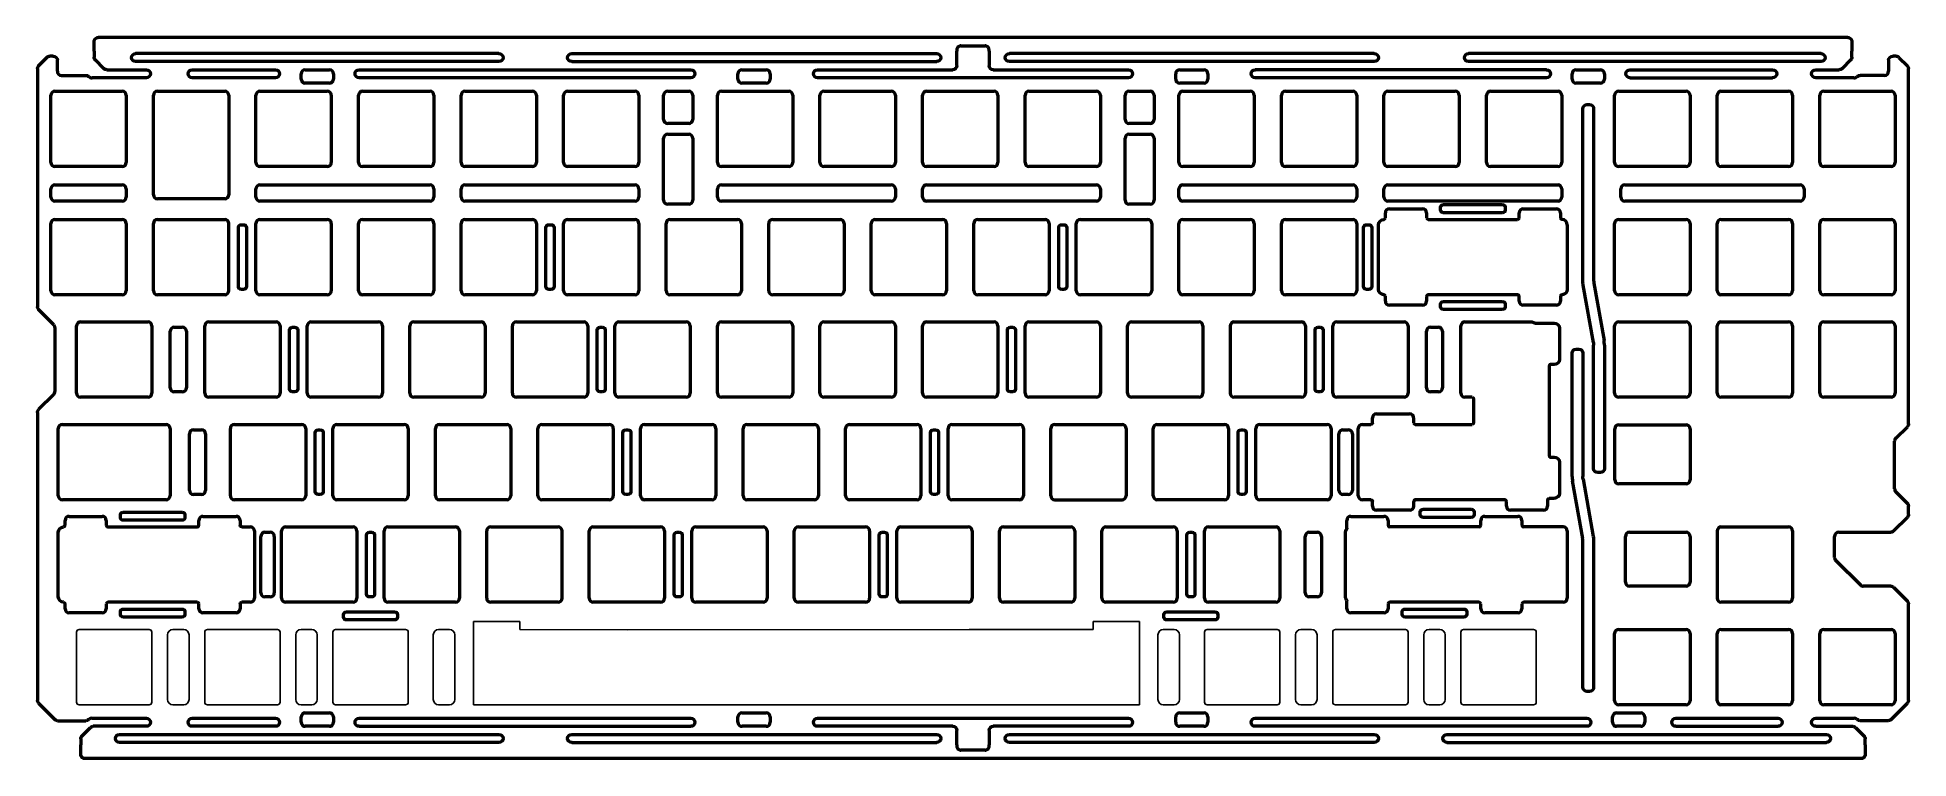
# Model space of a CAD drawing. Header units: millimetres. Extents: x 46 to 394, y 126 to 260.
import ezdxf

# ---------------------------------------------------------------- set-up
doc = ezdxf.new("R2010")
doc.units = ezdxf.units.MM
doc.header["$LTSCALE"] = 0.75
doc.layers.add('Visible', color=7, linetype='Continuous', lineweight=50)

msp = doc.modelspace()

# ---------------------------------------------------------------- linework, layer by layer
at = {"color": 7, "linetype": 'Continuous', "lineweight": 25}
for p, q in [((53.25, 149.68, 0.75), (53.25, 136.68, 0.75)), ((53.75, 150.18, 0.75), (66.75, 150.18, 0.75)), ((67.25, 149.68, 0.75), (67.25, 136.68, 0.75)), ((73.16, 150.18, 0.75), (71.16, 150.18, 0.75)), ((77.07, 149.68, 0.75), (77.07, 136.68, 0.75)), ((77.57, 150.18, 0.75), (90.57, 150.18, 0.75)), ((91.07, 149.68, 0.75), (91.07, 136.68, 0.75)), ((96.97, 150.18, 0.75), (94.97, 150.18, 0.75)), ((100.88, 149.68, 0.75), (100.88, 136.68, 0.75)), ((101.38, 150.18, 0.75), (114.38, 150.18, 0.75)), ((114.88, 149.68, 0.75), (114.88, 136.68, 0.75)), ((122.53, 150.18, 0.75), (120.53, 150.18, 0.75)), ((257.15, 150.18, 0.75), (255.15, 150.18, 0.75)), ((262.8, 149.68, 0.75), (262.8, 136.68, 0.75)), ((263.3, 150.18, 0.75), (276.3, 150.18, 0.75)), ((276.8, 149.68, 0.75), (276.8, 136.68, 0.75)), ((282.71, 150.18, 0.75), (280.71, 150.18, 0.75)), ((286.62, 149.68, 0.75), (286.62, 136.68, 0.75)), ((287.12, 150.18, 0.75), (300.12, 150.18, 0.75)), ((300.62, 149.68, 0.75), (300.62, 136.68, 0.75)), ((306.52, 150.18, 0.75), (304.52, 150.18, 0.75)), ((310.43, 149.68, 0.75), (310.43, 136.68, 0.75)), ((310.93, 150.18, 0.75), (323.93, 150.18, 0.75)), ((324.43, 149.68, 0.75), (324.43, 136.68, 0.75)), ((70.16, 149.18, 0.75), (70.16, 137.18, 0.75)), ((74.16, 149.18, 0.75), (74.16, 137.18, 0.75)), ((93.97, 149.18, 0.75), (93.97, 137.18, 0.75)), ((97.97, 149.18, 0.75), (97.97, 137.18, 0.75)), ((119.53, 149.18, 0.75), (119.53, 137.18, 0.75)), ((123.53, 149.18, 0.75), (123.53, 137.18, 0.75)), ((254.15, 149.18, 0.75), (254.15, 137.18, 0.75)), ((258.15, 149.18, 0.75), (258.15, 137.18, 0.75)), ((279.71, 149.18, 0.75), (279.71, 137.18, 0.75)), ((283.71, 149.18, 0.75), (283.71, 137.18, 0.75)), ((303.52, 149.18, 0.75), (303.52, 137.18, 0.75)), ((307.52, 149.18, 0.75), (307.52, 137.18, 0.75)), ((53.75, 136.18, 0.75), (66.75, 136.18, 0.75)), ((73.16, 136.18, 0.75), (71.16, 136.18, 0.75)), ((77.57, 136.18, 0.75), (90.57, 136.18, 0.75)), ((96.97, 136.18, 0.75), (94.97, 136.18, 0.75)), ((101.38, 136.18, 0.75), (114.38, 136.18, 0.75)), ((122.53, 136.18, 0.75), (120.53, 136.18, 0.75)), ((257.15, 136.18, 0.75), (255.15, 136.18, 0.75)), ((263.3, 136.18, 0.75), (276.3, 136.18, 0.75)), ((282.71, 136.18, 0.75), (280.71, 136.18, 0.75)), ((287.12, 136.18, 0.75), (300.12, 136.18, 0.75)), ((306.52, 136.18, 0.75), (304.52, 136.18, 0.75)), ((310.93, 136.18, 0.75), (323.93, 136.18, 0.75))]:
    msp.add_line(p, q, dxfattribs=at)
for p, q in [((126.98, 151.68, 0.75), (135.58, 151.68, 0.75)), ((126.98, 151.68, 0.75), (126.98, 136.18, 0.75)), ((135.58, 150.18, 0.75), (135.58, 151.68, 0.75)), ((135.58, 150.18, 0.75), (155.58, 150.13, 0.75)), ((219.1, 150.17, 0.75), (155.58, 150.13, 0.75)), ((242.1, 150.18, 0.75), (219.1, 150.17, 0.75)), ((250.7, 151.68, 0.75), (242.1, 151.68, 0.75)), ((242.1, 151.68, 0.75), (242.1, 150.18, 0.75)), ((250.7, 136.18, 0.75), (250.7, 151.68, 0.75)), ((126.98, 136.18, 0.75), (155.58, 136.18, 0.75)), ((155.58, 136.18, 0.75), (222.11, 136.18, 0.75)), ((222.11, 136.18, 0.75), (250.7, 136.18, 0.75))]:
    msp.add_line(p, q)
at = {"linetype": 'Continuous'}
for p, q in [((243.1, 151.68, 0.75), (249.7, 151.68, 0.75)), ((250.7, 150.68, 0.75), (250.7, 137.18, 0.75))]:
    msp.add_line(p, q, dxfattribs=at)
at = {"color": 7, "linetype": 'Continuous', "lineweight": 25}
for centre, radius, start, end in [((53.75, 149.68, 0.75), 0.5, 90, 180), ((66.75, 149.68, 0.75), 0.5, 0, 90), ((71.16, 149.18, 0.75), 1, 90, 180), ((73.16, 149.18, 0.75), 1, 0, 90), ((77.57, 149.68, 0.75), 0.5, 90, 180), ((90.57, 149.68, 0.75), 0.5, 0, 90), ((94.97, 149.18, 0.75), 1, 90, 180), ((96.97, 149.18, 0.75), 1, 0, 90), ((101.38, 149.68, 0.75), 0.5, 90, 180), ((114.38, 149.68, 0.75), 0.5, 0, 90), ((120.53, 149.18, 0.75), 1, 90, 180), ((122.53, 149.18, 0.75), 1, 0, 90), ((255.15, 149.18, 0.75), 1, 90, 180), ((257.15, 149.18, 0.75), 1, 0, 90), ((263.3, 149.68, 0.75), 0.5, 90, 180), ((276.3, 149.68, 0.75), 0.5, 0, 90), ((280.71, 149.18, 0.75), 1, 90, 180), ((282.71, 149.18, 0.75), 1, 0, 90), ((287.12, 149.68, 0.75), 0.5, 90, 180), ((300.12, 149.68, 0.75), 0.5, 0, 90), ((304.52, 149.18, 0.75), 1, 90, 180), ((306.52, 149.18, 0.75), 1, 0, 90), ((310.93, 149.68, 0.75), 0.5, 90, 180), ((323.93, 149.68, 0.75), 0.5, 0, 90), ((53.75, 136.68, 0.75), 0.5, 180, 270), ((66.75, 136.68, 0.75), 0.5, 270, 0), ((71.16, 137.18, 0.75), 1, 180, 270), ((73.16, 137.18, 0.75), 1, 270, 0), ((77.57, 136.68, 0.75), 0.5, 180, 270), ((90.57, 136.68, 0.75), 0.5, 270, 0), ((94.97, 137.18, 0.75), 1, 180, 270), ((96.97, 137.18, 0.75), 1, 270, 0), ((101.38, 136.68, 0.75), 0.5, 180, 270), ((114.38, 136.68, 0.75), 0.5, 270, 0), ((120.53, 137.18, 0.75), 1, 180, 270), ((122.53, 137.18, 0.75), 1, 270, 0), ((255.15, 137.18, 0.75), 1, 180, 270), ((257.15, 137.18, 0.75), 1, 270, 0), ((263.3, 136.68, 0.75), 0.5, 180, 270), ((276.3, 136.68, 0.75), 0.5, 270, 0), ((280.71, 137.18, 0.75), 1, 180, 270), ((282.71, 137.18, 0.75), 1, 270, 0), ((287.12, 136.68, 0.75), 0.5, 180, 270), ((300.12, 136.68, 0.75), 0.5, 270, 0), ((304.52, 137.18, 0.75), 1, 180, 270), ((306.52, 137.18, 0.75), 1, 270, 0), ((310.93, 136.68, 0.75), 0.5, 180, 270), ((323.93, 136.68, 0.75), 0.5, 270, 0)]:
    msp.add_arc(centre, radius, start, end, dxfattribs=at)
at = {"layer": 'Visible'}
for p, q in [((56.54, 257.63, 0.75), (56.54, 256.53, 0.75)), ((382.3, 260.2, 0.75), (57.29, 260.2, 0.75)), ((216.79, 254.95, 0.75), (216.79, 257.63, 0.75)), ((217.54, 258.63, 0.3), (222.04, 258.63, 0.3)), ((222.79, 257.63, 0.75), (222.79, 254.95, 0.75)), ((383.05, 256.53, 0.75), (383.05, 257.63, 0.75)), ((45.99, 254.39, 0.75), (45.99, 210.16, 0.75)), ((46.21, 254.92, 0.75), (47.77, 256.48, 0.75)), ((48.94, 256.7, 0.75), (48.3, 256.7, 0.75)), ((49.69, 253.9, 0.75), (49.69, 255.95, 0.75)), ((58.34, 254.42, 0.75), (56.76, 256, 0.75)), ((58.87, 254.2, 0.75), (66.24, 254.2, 0.75)), ((131.74, 257.2, 0.75), (64.24, 257.2, 0.75)), ((131.74, 255.7, 0.75), (64.24, 255.7, 0.75)), ((74.74, 254.2, 0.75), (90.24, 254.2, 0.75)), ((95.74, 254.2, 0.75), (100.24, 254.2, 0.75)), ((105.74, 254.2, 0.75), (167.39, 254.2, 0.75)), ((145.24, 257.2, 0.75), (213.05, 257.2, 0.75)), ((145.24, 255.7, 0.75), (213.05, 255.7, 0.75)), ((176.89, 254.2, 0.75), (181.39, 254.2, 0.75)), ((190.89, 254.2, 0.75), (216.04, 254.2, 0.75)), ((223.54, 254.2, 0.75), (248.7, 254.2, 0.75)), ((294.35, 257.2, 0.75), (226.55, 257.2, 0.75)), ((294.35, 255.7, 0.75), (226.55, 255.7, 0.75)), ((258.2, 254.2, 0.75), (262.7, 254.2, 0.75)), ((326.35, 254.2, 0.75), (272.2, 254.2, 0.75)), ((377.35, 257.2, 0.75), (311.85, 257.2, 0.75)), ((377.35, 255.7, 0.75), (311.85, 255.7, 0.75)), ((331.85, 254.2, 0.75), (336.35, 254.2, 0.75)), ((341.85, 254.2, 0.75), (368.35, 254.2, 0.75)), ((376.35, 254.2, 0.75), (380.72, 254.2, 0.75)), ((382.83, 256, 0.75), (381.25, 254.42, 0.75)), ((389.9, 255.95, 0.75), (389.9, 253.9, 0.75)), ((391.29, 256.7, 0.75), (390.65, 256.7, 0.75)), ((391.82, 256.48, 0.75), (393.38, 254.92, 0.75)), ((393.6, 188.39, 0.75), (393.6, 254.39, 0.75)), ((50.44, 253.15, 0.75), (54.98, 253.15, 0.75)), ((66.24, 252.7, 0.75), (56.15, 252.7, 0.75)), ((90.24, 252.7, 0.75), (74.74, 252.7, 0.75)), ((94.99, 252.45, 0.75), (94.99, 253.45, 0.75)), ((100.24, 251.7, 0.75), (95.74, 251.7, 0.75)), ((100.99, 253.45, 0.75), (100.99, 252.45, 0.75)), ((167.39, 252.7, 0.75), (105.74, 252.7, 0.75)), ((176.14, 252.45, 0.75), (176.14, 253.45, 0.75)), ((181.39, 251.7, 0.75), (176.89, 251.7, 0.75)), ((182.14, 253.45, 0.75), (182.14, 252.45, 0.75)), ((248.7, 252.7, 0.75), (190.89, 252.7, 0.75)), ((257.45, 252.45, 0.75), (257.45, 253.45, 0.75)), ((262.7, 251.7, 0.75), (258.2, 251.7, 0.75)), ((263.45, 253.45, 0.75), (263.45, 252.45, 0.75)), ((326.35, 252.7, 0.75), (272.2, 252.7, 0.75)), ((331.1, 252.45, 0.75), (331.1, 253.45, 0.75)), ((336.35, 251.7, 0.75), (331.85, 251.7, 0.75)), ((337.1, 253.45, 0.75), (337.1, 252.45, 0.75)), ((341.85, 252.7, 0.75), (368.35, 252.7, 0.75)), ((383.45, 252.7, 0.75), (376.35, 252.7, 0.75)), ((389.15, 253.15, 0.75), (384.62, 253.15, 0.75)), ((48.49, 236.95, 0.75), (48.49, 249.45, 0.75)), ((49.24, 250.2, 0.75), (61.74, 250.2, 0.75)), ((62.49, 249.45, 0.75), (62.49, 236.95, 0.75)), ((67.54, 230.95, 0.75), (67.54, 249.45, 0.75)), ((68.29, 250.2, 0.75), (80.79, 250.2, 0.75)), ((81.54, 249.45, 0.75), (81.54, 230.95, 0.75)), ((86.59, 236.95, 0.75), (86.59, 249.45, 0.75)), ((87.34, 250.2, 0.75), (99.84, 250.2, 0.75)), ((100.59, 249.45, 0.75), (100.59, 236.95, 0.75)), ((105.64, 236.95, 0.75), (105.64, 249.45, 0.75)), ((106.39, 250.2, 0.75), (118.89, 250.2, 0.75)), ((119.64, 249.45, 0.75), (119.64, 236.95, 0.75)), ((124.69, 236.95, 0.75), (124.69, 249.45, 0.75)), ((125.44, 250.2, 0.75), (137.94, 250.2, 0.75)), ((138.69, 249.45, 0.75), (138.69, 236.95, 0.75)), ((143.74, 236.95, 0.75), (143.74, 249.45, 0.75)), ((144.49, 250.2, 0.75), (156.99, 250.2, 0.75)), ((157.74, 249.45, 0.75), (157.74, 236.95, 0.75)), ((162.33, 244.95, 0.75), (162.33, 249.45, 0.75)), ((163.08, 250.2, 0.75), (166.98, 250.2, 0.75)), ((167.73, 249.45, 0.75), (167.73, 244.95, 0.75)), ((172.32, 236.95, 0.75), (172.32, 249.45, 0.75)), ((173.07, 250.2, 0.75), (185.57, 250.2, 0.75)), ((186.32, 249.45, 0.75), (186.32, 236.95, 0.75)), ((191.37, 236.95, 0.75), (191.37, 249.45, 0.75)), ((192.12, 250.2, 0.75), (204.62, 250.2, 0.75)), ((205.37, 249.45, 0.75), (205.37, 236.95, 0.75)), ((210.42, 236.95, 0.75), (210.42, 249.45, 0.75)), ((211.17, 250.2, 0.75), (223.67, 250.2, 0.75)), ((224.42, 249.45, 0.75), (224.42, 236.95, 0.75)), ((229.47, 236.95, 0.75), (229.47, 249.45, 0.75)), ((230.22, 250.2, 0.75), (242.72, 250.2, 0.75)), ((243.47, 249.45, 0.75), (243.47, 236.95, 0.75)), ((248.05, 244.95, 0.75), (248.05, 249.45, 0.75)), ((248.8, 250.2, 0.75), (252.7, 250.2, 0.75)), ((253.45, 249.45, 0.75), (253.45, 244.95, 0.75)), ((258.04, 236.95, 0.75), (258.04, 249.45, 0.75)), ((258.79, 250.2, 0.75), (271.29, 250.2, 0.75)), ((272.04, 249.45, 0.75), (272.04, 236.95, 0.75)), ((277.09, 236.95, 0.75), (277.09, 249.45, 0.75)), ((277.84, 250.2, 0.75), (290.34, 250.2, 0.75)), ((291.09, 249.45, 0.75), (291.09, 236.95, 0.75)), ((296.14, 236.95, 0.75), (296.14, 249.45, 0.75)), ((296.89, 250.2, 0.75), (309.39, 250.2, 0.75)), ((310.14, 249.45, 0.75), (310.14, 236.95, 0.75)), ((315.19, 236.95, 0.75), (315.19, 249.45, 0.75)), ((315.94, 250.2, 0.75), (328.44, 250.2, 0.75)), ((329.19, 249.45, 0.75), (329.19, 236.95, 0.75)), ((333.1, 215.03, 0.75), (333.1, 246.95, 0.75)), ((333.85, 247.7, 0.75), (334.35, 247.7, 0.75)), ((335.1, 246.95, 0.75), (335.1, 215.03, 0.75)), ((339, 236.95, 0.75), (339, 249.45, 0.75)), ((339.75, 250.2, 0.75), (352.25, 250.2, 0.75)), ((353, 249.45, 0.75), (353, 236.95, 0.75)), ((358.05, 236.95, 0.75), (358.05, 249.45, 0.75)), ((358.8, 250.2, 0.75), (371.3, 250.2, 0.75)), ((372.05, 249.45, 0.75), (372.05, 236.95, 0.75)), ((377.1, 236.95, 0.75), (377.1, 249.45, 0.75)), ((377.85, 250.2, 0.75), (390.35, 250.2, 0.75)), ((391.1, 249.45, 0.75), (391.1, 236.95, 0.75)), ((166.98, 244.2, 0.75), (163.08, 244.2, 0.75)), ((252.7, 244.2, 0.75), (248.8, 244.2, 0.75)), ((162.33, 229.95, 0.75), (162.33, 241.45, 0.75)), ((163.08, 242.2, 0.75), (166.98, 242.2, 0.75)), ((167.73, 241.45, 0.75), (167.73, 229.95, 0.75)), ((248.05, 229.95, 0.75), (248.05, 241.45, 0.75)), ((248.8, 242.2, 0.75), (252.7, 242.2, 0.75)), ((253.45, 241.45, 0.75), (253.45, 229.95, 0.75)), ((61.74, 236.2, 0.75), (49.24, 236.2, 0.75)), ((99.84, 236.2, 0.75), (87.34, 236.2, 0.75)), ((118.89, 236.2, 0.75), (106.39, 236.2, 0.75)), ((137.94, 236.2, 0.75), (125.44, 236.2, 0.75)), ((156.99, 236.2, 0.75), (144.49, 236.2, 0.75)), ((185.57, 236.2, 0.75), (173.07, 236.2, 0.75)), ((204.62, 236.2, 0.75), (192.12, 236.2, 0.75)), ((223.67, 236.2, 0.75), (211.17, 236.2, 0.75)), ((242.72, 236.2, 0.75), (230.22, 236.2, 0.75)), ((271.29, 236.2, 0.75), (258.79, 236.2, 0.75)), ((290.34, 236.2, 0.75), (277.84, 236.2, 0.75)), ((309.39, 236.2, 0.75), (296.89, 236.2, 0.75)), ((328.44, 236.2, 0.75), (315.94, 236.2, 0.75)), ((352.25, 236.2, 0.75), (339.75, 236.2, 0.75)), ((371.3, 236.2, 0.75), (358.8, 236.2, 0.75)), ((390.35, 236.2, 0.75), (377.85, 236.2, 0.75)), ((48.49, 230.54, 0.75), (48.49, 232.04, 0.75)), ((49.24, 232.79, 0.75), (61.74, 232.79, 0.75)), ((61.74, 229.79, 0.75), (49.24, 229.79, 0.75)), ((62.49, 232.04, 0.75), (62.49, 230.54, 0.75)), ((80.79, 230.2, 0.75), (68.29, 230.2, 0.75)), ((86.59, 230.54, 0.75), (86.59, 232.04, 0.75)), ((87.34, 232.79, 0.75), (118.89, 232.79, 0.75)), ((118.89, 229.79, 0.75), (87.34, 229.79, 0.75)), ((119.64, 232.04, 0.75), (119.64, 230.54, 0.75)), ((124.69, 230.54, 0.75), (124.69, 232.04, 0.75)), ((125.44, 232.79, 0.75), (156.99, 232.79, 0.75)), ((156.99, 229.79, 0.75), (125.44, 229.79, 0.75)), ((157.74, 232.04, 0.75), (157.74, 230.54, 0.75)), ((172.32, 230.54, 0.75), (172.32, 232.04, 0.75)), ((173.07, 232.79, 0.75), (204.62, 232.79, 0.75)), ((204.62, 229.79, 0.75), (173.07, 229.79, 0.75)), ((205.37, 232.04, 0.75), (205.37, 230.54, 0.75)), ((210.42, 230.54, 0.75), (210.42, 232.04, 0.75)), ((211.17, 232.79, 0.75), (242.72, 232.79, 0.75)), ((242.72, 229.79, 0.75), (211.17, 229.79, 0.75)), ((243.47, 232.04, 0.75), (243.47, 230.54, 0.75)), ((258.04, 230.54, 0.75), (258.04, 232.04, 0.75)), ((258.79, 232.79, 0.75), (290.34, 232.79, 0.75)), ((290.34, 229.79, 0.75), (258.79, 229.79, 0.75)), ((291.09, 232.04, 0.75), (291.09, 230.54, 0.75)), ((296.14, 230.54, 0.75), (296.14, 232.04, 0.75)), ((296.89, 232.79, 0.75), (328.44, 232.79, 0.75)), ((328.44, 229.79, 0.75), (296.89, 229.79, 0.75)), ((329.19, 232.04, 0.75), (329.19, 230.54, 0.75)), ((340.14, 230.54, 0.75), (340.14, 232.04, 0.75)), ((340.89, 232.79, 0.75), (373.44, 232.79, 0.75)), ((373.44, 229.79, 0.75), (340.89, 229.79, 0.75)), ((374.19, 232.04, 0.75), (374.19, 230.54, 0.75)), ((49.24, 226.38, 0.75), (61.74, 226.38, 0.75)), ((68.29, 226.38, 0.75), (80.79, 226.38, 0.75)), ((87.34, 226.38, 0.75), (99.84, 226.38, 0.75)), ((106.39, 226.38, 0.75), (118.89, 226.38, 0.75)), ((125.44, 226.38, 0.75), (137.94, 226.38, 0.75)), ((144.49, 226.38, 0.75), (156.99, 226.38, 0.75)), ((166.98, 229.2, 0.75), (163.08, 229.2, 0.75)), ((163.54, 226.38, 0.75), (176.04, 226.38, 0.75)), ((182.59, 226.38, 0.75), (195.09, 226.38, 0.75)), ((201.64, 226.38, 0.75), (214.14, 226.38, 0.75)), ((220.69, 226.38, 0.75), (233.19, 226.38, 0.75)), ((239.74, 226.38, 0.75), (252.24, 226.38, 0.75)), ((252.7, 229.2, 0.75), (248.8, 229.2, 0.75)), ((258.79, 226.38, 0.75), (271.29, 226.38, 0.75)), ((277.84, 226.38, 0.75), (290.34, 226.38, 0.75)), ((296.4, 226.68, 0.75), (296.4, 227.6, 0.75)), ((297.15, 228.35, 0.75), (303.31, 228.35, 0.75)), ((304.06, 227.6, 0.75), (304.06, 226.68, 0.75)), ((304.36, 226.38, 0.75), (320.98, 226.38, 0.75)), ((306.67, 228.13, 0.75), (306.67, 228.63, 0.75)), ((307.17, 229.13, 0.75), (318.17, 229.13, 0.75)), ((318.17, 227.63, 0.75), (307.17, 227.63, 0.75)), ((318.67, 228.63, 0.75), (318.67, 228.13, 0.75)), ((321.28, 226.68, 0.75), (321.28, 227.6, 0.75)), ((322.03, 228.35, 0.75), (328.18, 228.35, 0.75)), ((328.93, 227.6, 0.75), (328.93, 226.68, 0.75)), ((339.75, 226.38, 0.75), (352.25, 226.38, 0.75)), ((358.8, 226.38, 0.75), (371.3, 226.38, 0.75)), ((377.85, 226.38, 0.75), (390.35, 226.38, 0.75)), ((48.49, 213.13, 0.75), (48.49, 225.63, 0.75)), ((62.49, 225.63, 0.75), (62.49, 213.13, 0.75)), ((67.54, 213.13, 0.75), (67.54, 225.63, 0.75)), ((81.54, 213.13, 0.75), (81.54, 225.63, 0.75)), ((83.32, 213.88, 0.75), (83.32, 224.88, 0.75)), ((83.82, 225.38, 0.75), (84.32, 225.38, 0.75)), ((84.82, 224.88, 0.75), (84.82, 213.88, 0.75)), ((86.59, 213.13, 0.75), (86.59, 225.63, 0.75)), ((100.59, 225.63, 0.75), (100.59, 213.13, 0.75)), ((105.64, 213.13, 0.75), (105.64, 225.63, 0.75)), ((119.64, 225.63, 0.75), (119.64, 213.13, 0.75)), ((124.69, 213.13, 0.75), (124.69, 225.63, 0.75)), ((138.69, 225.63, 0.75), (138.69, 213.13, 0.75)), ((140.47, 213.88, 0.75), (140.47, 224.88, 0.75)), ((140.97, 225.38, 0.75), (141.47, 225.38, 0.75)), ((141.97, 224.88, 0.75), (141.97, 213.88, 0.75)), ((143.74, 213.13, 0.75), (143.74, 225.63, 0.75)), ((157.74, 225.63, 0.75), (157.74, 213.13, 0.75)), ((162.79, 213.13, 0.75), (162.79, 225.63, 0.75)), ((176.79, 225.63, 0.75), (176.79, 213.13, 0.75)), ((181.84, 213.13, 0.75), (181.84, 225.63, 0.75)), ((195.84, 225.63, 0.75), (195.84, 213.13, 0.75)), ((200.89, 213.13, 0.75), (200.89, 225.63, 0.75)), ((214.89, 225.63, 0.75), (214.89, 213.13, 0.75)), ((219.94, 213.13, 0.75), (219.94, 225.63, 0.75)), ((233.94, 225.63, 0.75), (233.94, 213.13, 0.75)), ((235.72, 213.88, 0.75), (235.72, 224.88, 0.75)), ((236.22, 225.38, 0.75), (236.72, 225.38, 0.75)), ((237.22, 224.88, 0.75), (237.22, 213.88, 0.75)), ((238.99, 213.13, 0.75), (238.99, 225.63, 0.75)), ((252.99, 225.63, 0.75), (252.99, 213.13, 0.75)), ((258.04, 213.13, 0.75), (258.04, 225.63, 0.75)), ((272.04, 225.63, 0.75), (272.04, 213.13, 0.75)), ((277.09, 213.13, 0.75), (277.09, 225.63, 0.75)), ((291.09, 225.63, 0.75), (291.09, 213.13, 0.75)), ((292.37, 213.88, 0.75), (292.37, 224.88, 0.75)), ((292.87, 225.38, 0.75), (293.37, 225.38, 0.75)), ((293.87, 224.88, 0.75), (293.87, 213.88, 0.75)), ((295.14, 213.38, 0.75), (295.14, 225.38, 0.75)), ((330.19, 225.38, 0.75), (330.19, 213.38, 0.75)), ((339, 213.13, 0.75), (339, 225.63, 0.75)), ((353, 225.63, 0.75), (353, 213.13, 0.75)), ((358.05, 213.13, 0.75), (358.05, 225.63, 0.75)), ((372.05, 225.63, 0.75), (372.05, 213.13, 0.75)), ((377.1, 213.13, 0.75), (377.1, 225.63, 0.75)), ((391.1, 225.63, 0.75), (391.1, 213.13, 0.75)), ((61.74, 212.38, 0.75), (49.24, 212.38, 0.75)), ((80.79, 212.38, 0.75), (68.29, 212.38, 0.75)), ((84.32, 213.38, 0.75), (83.82, 213.38, 0.75)), ((99.84, 212.38, 0.75), (87.34, 212.38, 0.75)), ((118.89, 212.38, 0.75), (106.39, 212.38, 0.75)), ((137.94, 212.38, 0.75), (125.44, 212.38, 0.75)), ((141.47, 213.38, 0.75), (140.97, 213.38, 0.75)), ((156.99, 212.38, 0.75), (144.49, 212.38, 0.75)), ((176.04, 212.38, 0.75), (163.54, 212.38, 0.75)), ((195.09, 212.38, 0.75), (182.59, 212.38, 0.75)), ((214.14, 212.38, 0.75), (201.64, 212.38, 0.75)), ((233.19, 212.38, 0.75), (220.69, 212.38, 0.75)), ((236.72, 213.38, 0.75), (236.22, 213.38, 0.75)), ((252.24, 212.38, 0.75), (239.74, 212.38, 0.75)), ((271.29, 212.38, 0.75), (258.79, 212.38, 0.75)), ((290.34, 212.38, 0.75), (277.84, 212.38, 0.75)), ((293.37, 213.38, 0.75), (292.87, 213.38, 0.75)), ((296.4, 211.17, 0.75), (296.4, 212.09, 0.75)), ((304.06, 212.08, 0.75), (304.06, 211.17, 0.75)), ((320.98, 212.38, 0.75), (304.36, 212.38, 0.75)), ((321.28, 211.17, 0.75), (321.28, 212.08, 0.75)), ((328.93, 212.09, 0.75), (328.93, 211.17, 0.75)), ((335.06, 203.51, 0.75), (333.18, 214.16, 0.75)), ((335.15, 214.51, 0.75), (337.03, 203.85, 0.75)), ((352.25, 212.38, 0.75), (339.75, 212.38, 0.75)), ((371.3, 212.38, 0.75), (358.8, 212.38, 0.75)), ((390.35, 212.38, 0.75), (377.85, 212.38, 0.75)), ((49.03, 206.8, 0.75), (46.21, 209.63, 0.75)), ((303.31, 210.42, 0.75), (297.15, 210.42, 0.75)), ((306.67, 210.14, 0.75), (306.67, 210.63, 0.75)), ((307.17, 211.13, 0.75), (318.17, 211.13, 0.75)), ((318.17, 209.63, 0.75), (307.17, 209.64, 0.75)), ((318.67, 210.63, 0.75), (318.67, 210.13, 0.75)), ((328.18, 210.42, 0.75), (322.03, 210.42, 0.75)), ((49.25, 206.27, 0.75), (49.25, 194.4, 0.75)), ((53.25, 194.08, 0.75), (53.25, 206.58, 0.75)), ((54, 207.33, 0.75), (66.5, 207.33, 0.75)), ((67.25, 206.58, 0.75), (67.25, 194.08, 0.75)), ((70.66, 195.08, 0.75), (70.66, 205.58, 0.75)), ((71.41, 206.33, 0.75), (72.91, 206.33, 0.75)), ((73.66, 205.58, 0.75), (73.66, 195.08, 0.75)), ((77.07, 194.08, 0.75), (77.07, 206.58, 0.75)), ((77.82, 207.33, 0.75), (90.32, 207.33, 0.75)), ((91.07, 206.58, 0.75), (91.07, 194.08, 0.75)), ((92.84, 194.83, 0.75), (92.84, 205.83, 0.75)), ((93.34, 206.33, 0.75), (93.84, 206.33, 0.75)), ((94.34, 205.83, 0.75), (94.34, 194.83, 0.75)), ((96.12, 194.08, 0.75), (96.12, 206.58, 0.75)), ((96.87, 207.33, 0.75), (109.37, 207.33, 0.75)), ((110.12, 206.58, 0.75), (110.12, 194.08, 0.75)), ((115.17, 194.08, 0.75), (115.17, 206.58, 0.75)), ((115.92, 207.33, 0.75), (128.42, 207.33, 0.75)), ((129.17, 206.58, 0.75), (129.17, 194.08, 0.75)), ((134.22, 194.08, 0.75), (134.22, 206.58, 0.75)), ((134.97, 207.33, 0.75), (147.47, 207.33, 0.75)), ((148.22, 206.58, 0.75), (148.22, 194.08, 0.75)), ((149.99, 194.83, 0.75), (149.99, 205.83, 0.75)), ((150.49, 206.33, 0.75), (150.99, 206.33, 0.75)), ((151.49, 205.83, 0.75), (151.49, 194.83, 0.75)), ((153.27, 194.08, 0.75), (153.27, 206.58, 0.75)), ((154.02, 207.33, 0.75), (166.52, 207.33, 0.75)), ((167.27, 206.58, 0.75), (167.27, 194.08, 0.75)), ((172.32, 194.08, 0.75), (172.32, 206.58, 0.75)), ((173.07, 207.33, 0.75), (185.57, 207.33, 0.75)), ((186.32, 206.58, 0.75), (186.32, 194.08, 0.75)), ((191.37, 194.08, 0.75), (191.37, 206.58, 0.75)), ((192.12, 207.33, 0.75), (204.62, 207.33, 0.75)), ((205.37, 206.58, 0.75), (205.37, 194.08, 0.75)), ((210.42, 194.08, 0.75), (210.42, 206.58, 0.75)), ((211.17, 207.33, 0.75), (223.67, 207.33, 0.75)), ((224.42, 206.58, 0.75), (224.42, 194.08, 0.75)), ((226.19, 194.83, 0.75), (226.19, 205.83, 0.75)), ((226.69, 206.33, 0.75), (227.19, 206.33, 0.75)), ((227.69, 205.83, 0.75), (227.69, 194.83, 0.75)), ((229.47, 194.08, 0.75), (229.47, 206.58, 0.75)), ((230.22, 207.33, 0.75), (242.72, 207.33, 0.75)), ((243.47, 206.58, 0.75), (243.47, 194.08, 0.75)), ((248.52, 194.08, 0.75), (248.52, 206.58, 0.75)), ((249.27, 207.33, 0.75), (261.77, 207.33, 0.75)), ((262.52, 206.58, 0.75), (262.52, 194.08, 0.75)), ((267.57, 206.58, 0.75), (267.57, 194.08, 0.75)), ((268.32, 207.33, 0.75), (280.82, 207.33, 0.75)), ((281.57, 206.58, 0.75), (281.57, 194.08, 0.75)), ((283.34, 194.83, 0.75), (283.34, 205.83, 0.75)), ((283.84, 206.33, 0.75), (284.34, 206.33, 0.75)), ((284.84, 205.83, 0.75), (284.84, 194.83, 0.75)), ((286.62, 194.08, 0.75), (286.62, 206.58, 0.75)), ((287.37, 207.33, 0.75), (299.87, 207.33, 0.75)), ((300.62, 206.58, 0.75), (300.62, 194.08, 0.75)), ((304.02, 195.08, 0.75), (304.02, 205.58, 0.75)), ((304.77, 206.33, 0.75), (306.27, 206.33, 0.75)), ((307.02, 205.58, 0.75), (307.02, 195.08, 0.75)), ((310.43, 194.08, 0.75), (310.43, 206.58, 0.75)), ((311.18, 207.33, 0.75), (323.43, 207.33, 0.75)), ((324.21, 207.08, 0.75), (327.77, 207.08, 0.75)), ((328.77, 206.17, 0.75), (328.77, 200.32, 0.75)), ((339, 194.08, 0.75), (339, 206.58, 0.75)), ((339.75, 207.33, 0.75), (352.25, 207.33, 0.75)), ((353, 206.58, 0.75), (353, 194.08, 0.75)), ((358.05, 194.08, 0.75), (358.05, 206.58, 0.75)), ((358.8, 207.33, 0.75), (371.3, 207.33, 0.75)), ((372.05, 206.58, 0.75), (372.05, 194.08, 0.75)), ((377.1, 194.08, 0.75), (377.1, 206.58, 0.75)), ((377.85, 207.33, 0.75), (390.35, 207.33, 0.75)), ((391.1, 206.58, 0.75), (391.1, 194.08, 0.75)), ((331.85, 202.28, 0.75), (332.35, 202.28, 0.75)), ((335.1, 180.08, 0.75), (335.1, 202.98, 0.75)), ((337.1, 202.98, 0.75), (337.1, 180.08, 0.75)), ((326.81, 199.12, 0.75), (326.81, 182.5, 0.75)), ((327.77, 199.42, 0.75), (327.11, 199.42, 0.75)), ((331.1, 178.63, 0.75), (331.1, 201.53, 0.75)), ((333.1, 201.53, 0.75), (333.1, 178.63, 0.75)), ((49.03, 193.86, 0.75), (46.21, 191.04, 0.75)), ((66.5, 193.33, 0.75), (54, 193.33, 0.75)), ((72.91, 194.33, 0.75), (71.41, 194.33, 0.75)), ((90.32, 193.33, 0.75), (77.82, 193.33, 0.75)), ((93.84, 194.33, 0.75), (93.34, 194.33, 0.75)), ((109.37, 193.33, 0.75), (96.87, 193.33, 0.75)), ((128.42, 193.33, 0.75), (115.92, 193.33, 0.75)), ((147.47, 193.33, 0.75), (134.97, 193.33, 0.75)), ((150.99, 194.33, 0.75), (150.49, 194.33, 0.75)), ((166.52, 193.33, 0.75), (154.02, 193.33, 0.75)), ((185.57, 193.33, 0.75), (173.07, 193.33, 0.75)), ((204.62, 193.33, 0.75), (192.12, 193.33, 0.75)), ((223.67, 193.33, 0.75), (211.17, 193.33, 0.75)), ((227.19, 194.33, 0.75), (226.69, 194.33, 0.75)), ((242.72, 193.33, 0.75), (230.22, 193.33, 0.75)), ((261.77, 193.33, 0.75), (249.27, 193.33, 0.75)), ((280.82, 193.33, 0.75), (268.32, 193.33, 0.75)), ((284.34, 194.33, 0.75), (283.84, 194.33, 0.75)), ((299.87, 193.33, 0.75), (287.37, 193.33, 0.75)), ((306.27, 194.33, 0.75), (304.77, 194.33, 0.75)), ((312.51, 193.33, 0.75), (311.18, 193.33, 0.75)), ((312.81, 188.58, 0.75), (312.81, 193.03, 0.75)), ((352.25, 193.33, 0.75), (339.75, 193.33, 0.75)), ((371.3, 193.33, 0.75), (358.8, 193.33, 0.75)), ((390.35, 193.33, 0.75), (377.85, 193.33, 0.75)), ((45.99, 190.51, 0.75), (45.99, 137, 0.75)), ((50.62, 188.28, 0.75), (69.89, 188.28, 0.75)), ((82.58, 188.28, 0.75), (95.08, 188.28, 0.75)), ((101.63, 188.28, 0.75), (114.13, 188.28, 0.75)), ((120.68, 188.28, 0.75), (133.18, 188.28, 0.75)), ((139.73, 188.28, 0.75), (152.23, 188.28, 0.75)), ((158.78, 188.28, 0.75), (171.28, 188.28, 0.75)), ((177.83, 188.28, 0.75), (190.33, 188.28, 0.75)), ((196.88, 188.28, 0.75), (209.38, 188.28, 0.75)), ((215.93, 188.28, 0.75), (228.43, 188.28, 0.75)), ((234.98, 188.28, 0.75), (247.48, 188.28, 0.75)), ((254.03, 188.28, 0.75), (266.53, 188.28, 0.75)), ((273.08, 188.28, 0.75), (285.58, 188.28, 0.75)), ((292.13, 188.28, 0.75), (293.71, 188.28, 0.75)), ((294.01, 188.58, 0.75), (294.01, 189.5, 0.75)), ((294.76, 190.25, 0.75), (300.91, 190.25, 0.75)), ((301.66, 189.5, 0.75), (301.66, 188.58, 0.75)), ((301.96, 188.28, 0.75), (312.51, 188.28, 0.75)), ((339.76, 188.23, 0.75), (352.26, 188.23, 0.75)), ((391.23, 185.7, 0.75), (393.38, 187.86, 0.75)), ((49.87, 175.03, 0.75), (49.87, 187.53, 0.75)), ((70.64, 187.53, 0.75), (70.64, 175.03, 0.75)), ((74.23, 176.03, 0.75), (74.23, 186.53, 0.75)), ((74.98, 187.28, 0.75), (76.48, 187.28, 0.75)), ((77.23, 186.53, 0.75), (77.23, 176.03, 0.75)), ((81.83, 175.03, 0.75), (81.83, 187.53, 0.75)), ((95.83, 187.53, 0.75), (95.83, 175.03, 0.75)), ((97.6, 175.78, 0.75), (97.6, 186.78, 0.75)), ((98.1, 187.28, 0.75), (98.6, 187.28, 0.75)), ((99.1, 186.78, 0.75), (99.1, 175.78, 0.75)), ((100.88, 175.03, 0.75), (100.88, 187.53, 0.75)), ((114.88, 187.53, 0.75), (114.88, 175.03, 0.75)), ((119.93, 175.03, 0.75), (119.93, 187.53, 0.75)), ((133.93, 187.53, 0.75), (133.93, 175.03, 0.75)), ((138.98, 175.03, 0.75), (138.98, 187.53, 0.75)), ((152.98, 187.53, 0.75), (152.98, 175.03, 0.75)), ((154.75, 175.78, 0.75), (154.75, 186.78, 0.75)), ((155.25, 187.28, 0.75), (155.75, 187.28, 0.75)), ((156.25, 186.78, 0.75), (156.25, 175.78, 0.75)), ((158.03, 175.03, 0.75), (158.03, 187.53, 0.75)), ((172.03, 187.53, 0.75), (172.03, 175.03, 0.75)), ((177.08, 175.03, 0.75), (177.08, 187.53, 0.75)), ((191.08, 187.53, 0.75), (191.08, 175.03, 0.75)), ((196.13, 175.03, 0.75), (196.13, 187.53, 0.75)), ((210.13, 187.53, 0.75), (210.13, 175.03, 0.75)), ((211.9, 175.78, 0.75), (211.9, 186.78, 0.75)), ((212.4, 187.28, 0.75), (212.9, 187.28, 0.75)), ((213.4, 186.78, 0.75), (213.4, 175.78, 0.75)), ((215.18, 175.03, 0.75), (215.18, 187.53, 0.75)), ((229.18, 187.53, 0.75), (229.18, 175.03, 0.75)), ((234.23, 175.03, 0.75), (234.23, 187.53, 0.75)), ((248.23, 187.53, 0.75), (248.23, 175.03, 0.75)), ((253.28, 175.03, 0.75), (253.28, 187.53, 0.75)), ((267.28, 187.53, 0.75), (267.28, 175.03, 0.75)), ((269.05, 175.78, 0.75), (269.05, 186.78, 0.75)), ((269.55, 187.28, 0.75), (270.05, 187.28, 0.75)), ((270.55, 186.78, 0.75), (270.55, 175.78, 0.75)), ((272.33, 175.03, 0.75), (272.33, 187.53, 0.75)), ((286.33, 187.53, 0.75), (286.33, 175.03, 0.75)), ((287.77, 176.03, 0.75), (287.77, 186.53, 0.75)), ((288.52, 187.28, 0.75), (289.52, 187.28, 0.75)), ((290.27, 186.53, 0.75), (290.27, 176.03, 0.75)), ((291.38, 175.03, 0.75), (291.38, 187.53, 0.75)), ((339.01, 177.98, 0.75), (339.01, 187.48, 0.75)), ((353.01, 187.48, 0.75), (353.01, 177.98, 0.75)), ((391.01, 176.3, 0.75), (391.01, 185.17, 0.75)), ((327.11, 182.2, 0.75), (327.77, 182.2, 0.75)), ((328.77, 181.3, 0.75), (328.77, 175.45, 0.75)), ((333.06, 167.11, 0.75), (331.18, 177.77, 0.75)), ((333.15, 178.11, 0.75), (335.03, 167.46, 0.75)), ((336.35, 179.33, 0.75), (335.85, 179.33, 0.75)), ((69.89, 174.28, 0.75), (50.62, 174.28, 0.75)), ((76.48, 175.28, 0.75), (74.98, 175.28, 0.75)), ((95.08, 174.28, 0.75), (82.58, 174.28, 0.75)), ((98.6, 175.28, 0.75), (98.1, 175.28, 0.75)), ((114.13, 174.28, 0.75), (101.63, 174.28, 0.75)), ((133.18, 174.28, 0.75), (120.68, 174.28, 0.75)), ((152.23, 174.28, 0.75), (139.73, 174.28, 0.75)), ((155.75, 175.28, 0.75), (155.25, 175.28, 0.75)), ((171.28, 174.28, 0.75), (158.78, 174.28, 0.75)), ((190.33, 174.28, 0.75), (177.83, 174.28, 0.75)), ((209.38, 174.28, 0.75), (196.88, 174.28, 0.75)), ((212.9, 175.28, 0.75), (212.4, 175.28, 0.75)), ((228.43, 174.28, 0.75), (215.93, 174.28, 0.75)), ((234.98, 174.28, 0.75), (247.48, 174.28, 0.75)), ((266.53, 174.28, 0.75), (254.03, 174.28, 0.75)), ((270.05, 175.28, 0.75), (269.55, 175.28, 0.75)), ((285.58, 174.28, 0.75), (273.08, 174.28, 0.75)), ((289.52, 175.28, 0.75), (288.52, 175.28, 0.75)), ((293.71, 174.28, 0.75), (292.13, 174.28, 0.75)), ((294.01, 173.07, 0.75), (294.01, 173.98, 0.75)), ((301.67, 173.07, 0.75), (301.67, 173.98, 0.75)), ((318.59, 174.28, 0.75), (301.97, 174.28, 0.75)), ((318.89, 173.07, 0.75), (318.89, 173.98, 0.75)), ((326.54, 174.24, 0.75), (326.54, 173.07, 0.75)), ((327.77, 174.54, 0.75), (326.84, 174.54, 0.75)), ((352.26, 177.23, 0.75), (339.76, 177.23, 0.75)), ((391.23, 175.76, 0.75), (393.38, 173.61, 0.75)), ((51.12, 169.53, 0.75), (51.12, 170.45, 0.75)), ((51.87, 171.2, 0.75), (58.02, 171.2, 0.75)), ((58.77, 170.45, 0.75), (58.77, 169.53, 0.75)), ((61.4, 170.98, 0.75), (61.4, 171.48, 0.75)), ((61.9, 171.98, 0.75), (72.9, 171.98, 0.75)), ((72.9, 170.48, 0.75), (61.9, 170.48, 0.75)), ((73.4, 171.48, 0.75), (73.4, 170.98, 0.75)), ((75.99, 169.53, 0.75), (75.99, 170.45, 0.75)), ((76.74, 171.2, 0.75), (82.9, 171.2, 0.75)), ((83.65, 170.45, 0.75), (83.65, 169.53, 0.75)), ((289.24, 169, 0.75), (289.24, 170.45, 0.75)), ((289.99, 171.2, 0.75), (296.15, 171.2, 0.75)), ((300.92, 172.32, 0.75), (294.76, 172.32, 0.75)), ((296.9, 170.45, 0.75), (296.9, 169.53, 0.75)), ((302.9, 171.51, 0.75), (302.9, 172.01, 0.75)), ((303.4, 172.51, 0.75), (312.4, 172.51, 0.75)), ((312.4, 171.01, 0.75), (303.4, 171.01, 0.75)), ((312.9, 172.01, 0.75), (312.9, 171.51, 0.75)), ((314.12, 169.53, 0.75), (314.12, 170.45, 0.75)), ((314.87, 171.2, 0.75), (321.02, 171.2, 0.75)), ((325.79, 172.32, 0.75), (319.64, 172.32, 0.75)), ((321.77, 170.45, 0.75), (321.77, 169.53, 0.75)), ((393.38, 171.01, 0.75), (390.82, 168.45, 0.75)), ((393.6, 171.55, 0.75), (393.6, 173.08, 0.75)), ((49.87, 156.23, 0.75), (49.87, 168.23, 0.75)), ((59.07, 169.23, 0.75), (75.69, 169.23, 0.75)), ((83.95, 169.23, 0.75), (85.55, 169.23, 0.75)), ((86.3, 168.48, 0.75), (86.3, 155.98, 0.75)), ((87.5, 156.98, 0.75), (87.5, 167.48, 0.75)), ((88.25, 168.23, 0.75), (89.25, 168.23, 0.75)), ((90, 167.48, 0.75), (90, 156.98, 0.75)), ((91.35, 155.98, 0.75), (91.35, 168.48, 0.75)), ((92.1, 169.23, 0.75), (104.6, 169.23, 0.75)), ((105.35, 168.48, 0.75), (105.35, 155.98, 0.75)), ((107.13, 156.73, 0.75), (107.13, 167.73, 0.75)), ((107.63, 168.23, 0.75), (108.13, 168.23, 0.75)), ((108.63, 167.73, 0.75), (108.63, 156.73, 0.75)), ((110.4, 155.98, 0.75), (110.4, 168.48, 0.75)), ((111.15, 169.23, 0.75), (123.65, 169.23, 0.75)), ((124.4, 168.48, 0.75), (124.4, 155.98, 0.75)), ((129.45, 155.98, 0.75), (129.45, 168.48, 0.75)), ((130.2, 169.23, 0.75), (142.7, 169.23, 0.75)), ((143.45, 155.98, 0.75), (143.45, 168.48, 0.75)), ((148.5, 155.98, 0.75), (148.5, 168.48, 0.75)), ((149.25, 169.23, 0.75), (161.75, 169.23, 0.75)), ((162.5, 168.48, 0.75), (162.5, 155.98, 0.75)), ((164.28, 156.73, 0.75), (164.28, 167.73, 0.75)), ((164.78, 168.23, 0.75), (165.28, 168.23, 0.75)), ((165.78, 167.73, 0.75), (165.78, 156.73, 0.75)), ((167.55, 155.98, 0.75), (167.55, 168.48, 0.75)), ((168.3, 169.23, 0.75), (180.8, 169.23, 0.75)), ((181.55, 168.48, 0.75), (181.55, 155.98, 0.75)), ((186.6, 155.98, 0.75), (186.6, 168.48, 0.75)), ((187.35, 169.23, 0.75), (199.85, 169.23, 0.75)), ((200.6, 168.48, 0.75), (200.6, 155.98, 0.75)), ((202.38, 156.73, 0.75), (202.38, 167.73, 0.75)), ((202.88, 168.23, 0.75), (203.38, 168.23, 0.75)), ((203.88, 167.73, 0.75), (203.88, 156.73, 0.75)), ((205.65, 155.98, 0.75), (205.65, 168.48, 0.75)), ((206.4, 169.23, 0.75), (218.9, 169.23, 0.75)), ((219.65, 168.48, 0.75), (219.65, 155.98, 0.75)), ((224.7, 155.98, 0.75), (224.7, 168.48, 0.75)), ((225.45, 169.23, 0.75), (237.95, 169.23, 0.75)), ((238.7, 168.48, 0.75), (238.7, 155.98, 0.75)), ((243.75, 155.98, 0.75), (243.75, 168.48, 0.75)), ((244.5, 169.23, 0.75), (257, 169.23, 0.75)), ((257.75, 168.48, 0.75), (257.75, 155.98, 0.75)), ((259.53, 156.73, 0.75), (259.53, 167.73, 0.75)), ((260.03, 168.23, 0.75), (260.53, 168.23, 0.75)), ((261.03, 167.73, 0.75), (261.03, 156.73, 0.75)), ((262.8, 155.98, 0.75), (262.8, 168.48, 0.75)), ((263.55, 169.23, 0.75), (276.05, 169.23, 0.75)), ((276.8, 168.48, 0.75), (276.8, 155.98, 0.75)), ((281.52, 156.98, 0.75), (281.52, 167.48, 0.75)), ((282.27, 168.23, 0.75), (283.77, 168.23, 0.75)), ((284.52, 167.48, 0.75), (284.52, 156.98, 0.75)), ((289, 156.23, 0.75), (289, 168.23, 0.75)), ((313.82, 169.23, 0.75), (297.2, 169.23, 0.75)), ((329.44, 169.23, 0.75), (322.07, 169.23, 0.75)), ((330.19, 168.48, 0.75), (330.19, 155.98, 0.75)), ((341.01, 158.98, 0.75), (341.01, 167.48, 0.75)), ((341.76, 168.23, 0.75), (352.26, 168.23, 0.75)), ((353.01, 167.48, 0.75), (353.01, 158.98, 0.75)), ((358.05, 168.48, 0.75), (358.05, 155.98, 0.75)), ((358.8, 169.23, 0.75), (371.3, 169.23, 0.75)), ((372.05, 168.48, 0.75), (372.05, 155.98, 0.75)), ((379.87, 163.55, 0.75), (379.87, 167.48, 0.75)), ((380.62, 168.23, 0.75), (390.29, 168.23, 0.75)), ((333.1, 139.43, 0.75), (333.1, 166.59, 0.75)), ((335.1, 166.59, 0.75), (335.1, 139.43, 0.75)), ((380.09, 163.01, 0.75), (384.65, 158.45, 0.75)), ((352.26, 158.23, 0.75), (341.76, 158.23, 0.75)), ((390.29, 158.23, 0.75), (385.18, 158.23, 0.75)), ((390.82, 158.01, 0.75), (393.38, 155.45, 0.75)), ((51.12, 154.02, 0.75), (51.12, 154.94, 0.75)), ((58.02, 153.27, 0.75), (51.87, 153.27, 0.75)), ((58.77, 154.93, 0.75), (58.77, 154.02, 0.75)), ((75.69, 155.23, 0.75), (59.07, 155.23, 0.75)), ((61.4, 152.98, 0.75), (61.4, 153.48, 0.75)), ((61.9, 153.98, 0.75), (72.9, 153.98, 0.75)), ((73.4, 153.48, 0.75), (73.4, 152.98, 0.75)), ((75.99, 154.02, 0.75), (75.99, 154.93, 0.75)), ((82.9, 153.27, 0.75), (76.74, 153.27, 0.75)), ((83.65, 154.93, 0.75), (83.65, 154.02, 0.75)), ((85.55, 155.23, 0.75), (83.95, 155.23, 0.75)), ((89.25, 156.23, 0.75), (88.25, 156.23, 0.75)), ((104.6, 155.23, 0.75), (92.1, 155.23, 0.75)), ((102.88, 152.46, 0.75), (102.88, 152.96, 0.75)), ((103.38, 153.46, 0.75), (112.38, 153.46, 0.75)), ((108.13, 156.23, 0.75), (107.63, 156.23, 0.75)), ((123.65, 155.23, 0.75), (111.15, 155.23, 0.75)), ((112.88, 152.96, 0.75), (112.88, 152.46, 0.75)), ((142.7, 155.23, 0.75), (130.2, 155.23, 0.75)), ((161.75, 155.23, 0.75), (149.25, 155.23, 0.75)), ((165.28, 156.23, 0.75), (164.78, 156.23, 0.75)), ((180.8, 155.23, 0.75), (168.3, 155.23, 0.75)), ((199.85, 155.23, 0.75), (187.35, 155.23, 0.75)), ((203.38, 156.23, 0.75), (202.88, 156.23, 0.75)), ((218.9, 155.23, 0.75), (206.4, 155.23, 0.75)), ((237.95, 155.23, 0.75), (225.45, 155.23, 0.75)), ((257, 155.23, 0.75), (244.5, 155.23, 0.75)), ((255.28, 152.46, 0.75), (255.28, 152.96, 0.75)), ((255.78, 153.46, 0.75), (264.78, 153.46, 0.75)), ((260.53, 156.23, 0.75), (260.03, 156.23, 0.75)), ((276.05, 155.23, 0.75), (263.55, 155.23, 0.75)), ((265.28, 152.96, 0.75), (265.28, 152.46, 0.75)), ((283.77, 156.23, 0.75), (282.27, 156.23, 0.75)), ((289.24, 154.02, 0.75), (289.24, 155.47, 0.75)), ((296.15, 153.27, 0.75), (289.99, 153.27, 0.75)), ((296.9, 154.93, 0.75), (296.9, 154.02, 0.75)), ((313.82, 155.23, 0.75), (297.2, 155.23, 0.75)), ((299.52, 152.98, 0.75), (299.52, 153.48, 0.75)), ((300.02, 153.98, 0.75), (311.02, 153.98, 0.75)), ((311.52, 153.48, 0.75), (311.52, 152.98, 0.75)), ((314.12, 154.02, 0.75), (314.12, 154.93, 0.75)), ((321.02, 153.27, 0.75), (314.87, 153.27, 0.75)), ((321.77, 154.93, 0.75), (321.77, 154.02, 0.75)), ((329.44, 155.23, 0.75), (322.07, 155.23, 0.75)), ((371.3, 155.23, 0.75), (358.8, 155.23, 0.75)), ((393.6, 137, 0.75), (393.6, 154.92, 0.75)), ((72.9, 152.48, 0.75), (61.9, 152.48, 0.75)), ((112.38, 151.96, 0.75), (103.38, 151.96, 0.75)), ((264.78, 151.96, 0.75), (255.78, 151.96, 0.75)), ((311.02, 152.48, 0.75), (300.02, 152.48, 0.75)), ((339.75, 150.18, 0.75), (352.25, 150.18, 0.75)), ((358.8, 150.18, 0.75), (371.3, 150.18, 0.75)), ((377.85, 150.18, 0.75), (390.35, 150.18, 0.75)), ((339, 136.93, 0.75), (339, 149.43, 0.75)), ((353, 149.43, 0.75), (353, 136.93, 0.75)), ((358.05, 136.93, 0.75), (358.05, 149.43, 0.75)), ((372.05, 149.43, 0.75), (372.05, 136.93, 0.75)), ((377.1, 136.93, 0.75), (377.1, 149.43, 0.75)), ((391.1, 149.43, 0.75), (391.1, 136.93, 0.75)), ((46.21, 136.46, 0.75), (49.22, 133.45, 0.75)), ((334.35, 138.68, 0.75), (333.85, 138.68, 0.75)), ((352.25, 136.18, 0.75), (339.75, 136.18, 0.75)), ((371.3, 136.18, 0.75), (358.8, 136.18, 0.75)), ((390.35, 136.18, 0.75), (377.85, 136.18, 0.75)), ((390.37, 133.45, 0.75), (393.38, 136.46, 0.75)), ((49.75, 133.23, 0.75), (54.98, 133.23, 0.75)), ((56.15, 133.68, 0.75), (66.24, 133.68, 0.75)), ((66.24, 132.18, 0.75), (56.37, 132.18, 0.75)), ((74.74, 133.68, 0.75), (90.24, 133.68, 0.75)), ((90.24, 132.18, 0.75), (74.74, 132.18, 0.75)), ((94.99, 132.93, 0.75), (94.99, 133.93, 0.75)), ((95.74, 134.68, 0.75), (100.24, 134.68, 0.75)), ((100.24, 132.18, 0.75), (95.74, 132.18, 0.75)), ((100.99, 133.93, 0.75), (100.99, 132.93, 0.75)), ((105.74, 133.68, 0.75), (167.39, 133.68, 0.75)), ((105.74, 132.18, 0.75), (167.39, 132.18, 0.75)), ((176.14, 132.93, 0.75), (176.14, 133.93, 0.75)), ((176.89, 134.68, 0.75), (181.39, 134.68, 0.75)), ((181.39, 132.18, 0.75), (176.89, 132.18, 0.75)), ((182.14, 133.93, 0.75), (182.14, 132.93, 0.75)), ((190.89, 133.68, 0.75), (248.7, 133.68, 0.75)), ((216.05, 132.18, 0.75), (190.89, 132.18, 0.75)), ((248.7, 132.18, 0.75), (223.55, 132.18, 0.75)), ((257.45, 132.93, 0.75), (257.45, 133.93, 0.75)), ((258.2, 134.68, 0.75), (262.7, 134.68, 0.75)), ((262.7, 132.18, 0.75), (258.2, 132.18, 0.75)), ((263.45, 133.93, 0.75), (263.45, 132.93, 0.75)), ((272.2, 133.68, 0.75), (333.85, 133.68, 0.75)), ((333.85, 132.18, 0.75), (272.2, 132.18, 0.75)), ((338.6, 132.93, 0.75), (338.6, 133.93, 0.75)), ((339.35, 134.68, 0.75), (343.85, 134.68, 0.75)), ((343.85, 132.18, 0.75), (339.35, 132.18, 0.75)), ((344.6, 133.93, 0.75), (344.6, 132.93, 0.75)), ((350.35, 133.68, 0.75), (369.35, 133.68, 0.75)), ((350.35, 132.18, 0.75), (369.35, 132.18, 0.75)), ((376.35, 133.68, 0.75), (383.45, 133.68, 0.75)), ((376.35, 132.18, 0.75), (383.22, 132.18, 0.75)), ((389.84, 133.23, 0.75), (384.62, 133.23, 0.75)), ((54.04, 129.85, 0.75), (54.04, 128.76, 0.75)), ((54.26, 130.38, 0.75), (55.84, 131.96, 0.75)), ((61.24, 130.68, 0.75), (131.74, 130.68, 0.75)), ((131.74, 129.18, 0.75), (61.24, 129.18, 0.75)), ((145.24, 130.68, 0.75), (213.05, 130.68, 0.75)), ((145.24, 129.18, 0.75), (213.05, 129.18, 0.75)), ((216.8, 128.76, 0.75), (216.8, 131.43, 0.75)), ((222.8, 131.43, 0.75), (222.8, 128.76, 0.75)), ((226.55, 130.68, 0.75), (294.35, 130.68, 0.75)), ((294.35, 129.18, 0.75), (226.55, 129.18, 0.75)), ((307.85, 130.68, 0.75), (378.35, 130.68, 0.75)), ((307.85, 129.18, 0.75), (378.35, 129.18, 0.75)), ((383.75, 131.96, 0.75), (385.33, 130.38, 0.75)), ((385.55, 128.76, 0.75), (385.55, 129.85, 0.75)), ((384.8, 126.18, 0.75), (54.79, 126.18, 0.75)), ((222.05, 127.74, 0.3), (217.55, 127.74, 0.3))]:
    msp.add_line(p, q, dxfattribs=at)
at = {"layer": 'Visible', "extrusion": (1, 0, 0)}
for centre, start, end in [((258.7, 1.8, 56.54), 224.427, 300), ((258.7, 1.8, 222.79), 224.427, 237.0101), ((127.68, 1.8, 54.04), 240, 315.573), ((127.68, 1.8, 222.8), 302.5136, 315.573)]:
    msp.add_arc(centre, 1.5, start, end, dxfattribs=at)
at = {"layer": 'Visible', "extrusion": (0, 1.1e-14, -1)}
for centre, radius, start, end in [((-57.29, 259.45, -0.75), 0.75, 25.3588, 90), ((-382.3, 259.45, -0.75), 0.75, 90, 154.6412), ((-46.74, 254.39, -0.75), 0.75, 0, 45), ((-48.3, 255.95, -0.75), 0.75, 45, 90), ((-48.94, 255.95, -0.75), 0.75, 90, 180), ((-57.29, 256.53, -0.75), 0.75, 315, 0), ((-58.87, 254.95, -0.75), 0.75, 270, 315), ((-64.24, 256.45, -0.75), 0.75, 270, 90), ((-66.24, 253.45, -0.75), 0.75, 90, 270), ((-74.74, 253.45, -0.75), 0.75, 270, 90), ((-90.24, 253.45, -0.75), 0.75, 90, 270), ((-105.74, 253.45, -0.75), 0.75, 270, 90), ((-131.74, 256.45, -0.75), 0.75, 90, 270), ((-145.24, 256.45, -0.75), 0.75, 270, 90), ((-167.39, 253.45, -0.75), 0.75, 90, 270), ((-190.89, 253.45, -0.75), 0.75, 270, 90), ((-213.05, 256.45, -0.75), 0.75, 90, 270), ((-216.04, 254.95, -0.75), 0.75, 180, 270), ((-223.54, 254.95, -0.75), 0.75, 270, 0), ((-226.55, 256.45, -0.75), 0.75, 270, 90), ((-248.7, 253.45, -0.75), 0.75, 90, 270), ((-272.2, 253.45, -0.75), 0.75, 270, 90), ((-294.35, 256.45, -0.75), 0.75, 90, 270), ((-311.85, 256.45, -0.75), 0.75, 270, 90), ((-326.35, 253.45, -0.75), 0.75, 90, 270), ((-341.85, 253.45, -0.75), 0.75, 270, 90), ((-368.35, 253.45, -0.75), 0.75, 90, 270), ((-376.35, 253.45, -0.75), 0.75, 270, 90), ((-377.35, 256.45, -0.75), 0.75, 90, 270), ((-380.72, 254.95, -0.75), 0.75, 225, 270), ((-382.3, 256.53, -0.75), 0.75, 180, 225), ((-390.65, 255.95, -0.75), 0.75, 0, 90), ((-391.29, 255.95, -0.75), 0.75, 90, 135), ((-392.85, 254.39, -0.75), 0.75, 135, 180), ((-54.98, 252.4, -0.75), 0.75, 90, 132.0246), ((-384.62, 252.4, -0.75), 0.75, 47.9754, 90), ((-333.85, 246.95, -0.75), 0.75, 0, 90), ((-334.35, 246.95, -0.75), 0.75, 90, 180), ((-296.14, 225.38, -0.75), 1, 0, 88.1806), ((-307.17, 228.63, -0.75), 0.5, 0, 90.0005), ((-307.17, 228.13, -0.75), 0.5, 270, 0), ((-318.17, 228.63, -0.75), 0.5, 90.0005, 180), ((-318.17, 228.13, -0.75), 0.5, 180, 270), ((-83.82, 224.88, -0.75), 0.5, 0, 90), ((-84.32, 224.88, -0.75), 0.5, 90, 180), ((-140.97, 224.88, -0.75), 0.5, 0, 90), ((-141.47, 224.88, -0.75), 0.5, 90, 180), ((-236.22, 224.88, -0.75), 0.5, 0, 90), ((-236.72, 224.88, -0.75), 0.5, 90, 180), ((-292.87, 224.88, -0.75), 0.5, 0, 90), ((-293.37, 224.88, -0.75), 0.5, 90, 180), ((-83.82, 213.88, -0.75), 0.5, 270, 0), ((-84.32, 213.88, -0.75), 0.5, 180, 270), ((-140.97, 213.88, -0.75), 0.5, 270, 0), ((-141.47, 213.88, -0.75), 0.5, 180, 270), ((-236.22, 213.88, -0.75), 0.5, 270, 0), ((-236.72, 213.88, -0.75), 0.5, 180, 270), ((-292.87, 213.88, -0.75), 0.5, 270, 0), ((-293.37, 213.88, -0.75), 0.5, 180, 270), ((-296.14, 213.38, -0.75), 1, 271.8194, 0), ((-329.19, 213.38, -0.75), 1, 180, 268.1806), ((-338.1, 215.03, -0.75), 5, 350, 0), ((-46.74, 210.16, -0.75), 0.75, 315, 0), ((-307.17, 210.63, -0.75), 0.5, 0, 90), ((-307.17, 210.14, -0.75), 0.5, 270.0108, 0), ((-318.17, 210.63, -0.75), 0.5, 90, 180), ((-318.17, 210.13, -0.75), 0.5, 180, 270.0108), ((-93.34, 205.83, -0.75), 0.5, 0, 90), ((-93.84, 205.83, -0.75), 0.5, 90, 180), ((-150.49, 205.83, -0.75), 0.5, 0, 90), ((-150.99, 205.83, -0.75), 0.5, 90, 180), ((-226.69, 205.83, -0.75), 0.5, 0, 90), ((-227.19, 205.83, -0.75), 0.5, 90, 180), ((-283.84, 205.83, -0.75), 0.5, 0, 90), ((-284.34, 205.83, -0.75), 0.5, 90, 180), ((-323.43, 206.33, -0.75), 1, 90, 126.8404), ((-324.21, 207.38, -0.75), 0.3, 270, 306.8404), ((-327.77, 206.08, -0.75), 1, 90, 174.4442), ((-331.85, 201.53, -0.75), 0.75, 0, 90), ((-332.35, 201.53, -0.75), 0.75, 90, 180), ((-332.1, 202.98, -0.75), 3, 170, 180), ((-327.77, 200.42, -0.75), 1, 185.5558, 270), ((-93.34, 194.83, -0.75), 0.5, 270, 0), ((-93.84, 194.83, -0.75), 0.5, 180, 270), ((-150.49, 194.83, -0.75), 0.5, 270, 0), ((-150.99, 194.83, -0.75), 0.5, 180, 270), ((-226.69, 194.83, -0.75), 0.5, 270, 0), ((-227.19, 194.83, -0.75), 0.5, 180, 270), ((-283.84, 194.83, -0.75), 0.5, 270, 0), ((-284.34, 194.83, -0.75), 0.5, 180, 270), ((-312.51, 193.03, -0.75), 0.3, 90, 180), ((-46.74, 190.51, -0.75), 0.75, 0, 45), ((-293.71, 188.58, -0.75), 0.3, 180, 270), ((-312.51, 188.58, -0.75), 0.3, 180, 270), ((-392.85, 188.39, -0.75), 0.75, 180, 225), ((-98.1, 186.78, -0.75), 0.5, 0, 90), ((-98.6, 186.78, -0.75), 0.5, 90, 180), ((-155.25, 186.78, -0.75), 0.5, 0, 90), ((-155.75, 186.78, -0.75), 0.5, 90, 180), ((-212.4, 186.78, -0.75), 0.5, 0, 90), ((-212.9, 186.78, -0.75), 0.5, 90, 180), ((-269.55, 186.78, -0.75), 0.5, 0, 90), ((-270.05, 186.78, -0.75), 0.5, 90, 180), ((-327.77, 181.2, -0.75), 1, 90, 174.4442), ((-336.1, 178.63, -0.75), 3, 350, 0), ((-335.85, 180.08, -0.75), 0.75, 270, 0), ((-336.35, 180.08, -0.75), 0.75, 180, 270), ((-98.1, 175.78, -0.75), 0.5, 270, 0), ((-98.6, 175.78, -0.75), 0.5, 180, 270), ((-155.25, 175.78, -0.75), 0.5, 270, 0), ((-155.75, 175.78, -0.75), 0.5, 180, 270), ((-212.4, 175.78, -0.75), 0.5, 270, 0), ((-212.9, 175.78, -0.75), 0.5, 180, 270), ((-269.55, 175.78, -0.75), 0.5, 270, 0), ((-270.05, 175.78, -0.75), 0.5, 180, 270), ((-293.71, 173.98, -0.75), 0.3, 90, 180), ((-326.84, 174.24, -0.75), 0.3, 0, 90), ((-327.77, 175.54, -0.75), 1, 185.5558, 270), ((-61.9, 171.48, -0.75), 0.5, 0, 90), ((-61.9, 170.98, -0.75), 0.5, 270, 0), ((-72.9, 171.48, -0.75), 0.5, 90, 180), ((-72.9, 170.98, -0.75), 0.5, 180, 270), ((-303.4, 172.01, -0.75), 0.5, 0, 90), ((-303.4, 171.51, -0.75), 0.5, 270, 0), ((-312.4, 172.01, -0.75), 0.5, 90, 180), ((-312.4, 171.51, -0.75), 0.5, 180, 270), ((-392.85, 173.08, -0.75), 0.75, 135, 180), ((-392.85, 171.55, -0.75), 0.75, 180, 225), ((-50.87, 168.23, -0.75), 1, 0, 87.5576), ((-50.82, 169.53, -0.75), 0.3, 180, 267.5576), ((-83.95, 169.53, -0.75), 0.3, 270, 0), ((-107.63, 167.73, -0.75), 0.5, 0, 90), ((-108.13, 167.73, -0.75), 0.5, 90, 180), ((-164.78, 167.73, -0.75), 0.5, 0, 90), ((-165.28, 167.73, -0.75), 0.5, 90, 180), ((-202.88, 167.73, -0.75), 0.5, 0, 90), ((-203.38, 167.73, -0.75), 0.5, 90, 180), ((-260.03, 167.73, -0.75), 0.5, 0, 90), ((-260.53, 167.73, -0.75), 0.5, 90, 180), ((-290, 168.23, -0.75), 1, 0, 35.8191), ((-288.94, 169, -0.75), 0.3, 180, 215.8191), ((-330.1, 166.59, -0.75), 5, 170, 180), ((-390.29, 168.98, -0.75), 0.75, 225, 270), ((-107.63, 156.73, -0.75), 0.5, 270, 0), ((-108.13, 156.73, -0.75), 0.5, 180, 270), ((-164.78, 156.73, -0.75), 0.5, 270, 0), ((-165.28, 156.73, -0.75), 0.5, 180, 270), ((-202.88, 156.73, -0.75), 0.5, 270, 0), ((-203.38, 156.73, -0.75), 0.5, 180, 270), ((-260.03, 156.73, -0.75), 0.5, 270, 0), ((-260.53, 156.73, -0.75), 0.5, 180, 270), ((-390.29, 157.48, -0.75), 0.75, 90, 135), ((-50.87, 156.23, -0.75), 1, 272.4424, 0), ((-50.82, 154.94, -0.75), 0.3, 92.4424, 180), ((-61.9, 153.48, -0.75), 0.5, 0, 90), ((-61.9, 152.98, -0.75), 0.5, 270, 0), ((-72.9, 153.48, -0.75), 0.5, 90, 180), ((-72.9, 152.98, -0.75), 0.5, 180, 270), ((-83.95, 154.93, -0.75), 0.3, 0, 90), ((-103.38, 152.96, -0.75), 0.5, 0, 90), ((-112.38, 152.96, -0.75), 0.5, 90, 180), ((-255.78, 152.96, -0.75), 0.5, 0, 90), ((-264.78, 152.96, -0.75), 0.5, 90, 180), ((-290, 156.23, -0.75), 1, 324.1809, 0), ((-288.94, 155.47, -0.75), 0.3, 144.1809, 180), ((-300.02, 153.48, -0.75), 0.5, 360, 90), ((-300.02, 152.98, -0.75), 0.5, 269.9762, 360), ((-311.02, 153.48, -0.75), 0.5, 90, 180), ((-311.02, 152.98, -0.75), 0.5, 180, 269.9762), ((-392.85, 154.92, -0.75), 0.75, 135, 180), ((-103.38, 152.46, -0.75), 0.5, 270, 0), ((-112.38, 152.46, -0.75), 0.5, 180, 270), ((-255.78, 152.46, -0.75), 0.5, 270, 0), ((-264.78, 152.46, -0.75), 0.5, 180, 270), ((-333.85, 139.43, -0.75), 0.75, 270, 0), ((-334.35, 139.43, -0.75), 0.75, 180, 270), ((-46.74, 137, -0.75), 0.75, 315, 0), ((-392.85, 137, -0.75), 0.75, 180, 225), ((-49.75, 133.98, -0.75), 0.75, 270, 315), ((-54.98, 133.98, -0.75), 0.75, 227.9754, 270), ((-56.37, 131.43, -0.75), 0.75, 45, 90), ((-66.24, 132.93, -0.75), 0.75, 90, 270), ((-74.74, 132.93, -0.75), 0.75, 270, 90), ((-90.24, 132.93, -0.75), 0.75, 90, 270), ((-105.74, 132.93, -0.75), 0.75, 270, 90), ((-167.39, 132.93, -0.75), 0.75, 90, 270), ((-190.89, 132.93, -0.75), 0.75, 270, 90), ((-216.05, 131.43, -0.75), 0.75, 90, 180), ((-223.55, 131.43, -0.75), 0.75, 0, 90), ((-248.7, 132.93, -0.75), 0.75, 90, 270), ((-272.2, 132.93, -0.75), 0.75, 270, 90), ((-333.85, 132.93, -0.75), 0.75, 90, 270), ((-350.35, 132.93, -0.75), 0.75, 270, 90), ((-369.35, 132.93, -0.75), 0.75, 90, 270), ((-376.35, 132.93, -0.75), 0.75, 270, 90), ((-383.22, 131.43, -0.75), 0.75, 90, 135), ((-384.62, 133.98, -0.75), 0.75, 270, 312.0246), ((-389.84, 133.98, -0.75), 0.75, 225, 270), ((-54.79, 129.85, -0.75), 0.75, 0, 45), ((-61.24, 129.93, -0.75), 0.75, 270, 90), ((-131.74, 129.93, -0.75), 0.75, 90, 270), ((-145.24, 129.93, -0.75), 0.75, 270, 90), ((-213.05, 129.93, -0.75), 0.75, 90, 270), ((-226.55, 129.93, -0.75), 0.75, 270, 90), ((-294.35, 129.93, -0.75), 0.75, 90, 270), ((-307.85, 129.93, -0.75), 0.75, 270, 90), ((-378.35, 129.93, -0.75), 0.75, 90, 270), ((-384.8, 129.85, -0.75), 0.75, 135, 180), ((-54.79, 126.93, -0.75), 0.75, 270, 334.6412), ((-384.8, 126.93, -0.75), 0.75, 205.3588, 270)]:
    msp.add_arc(centre, radius, start, end, dxfattribs=at)
at = {"layer": 'Visible', "extrusion": (-1, 0, 0)}
for centre, start, end in [((-258.7, 1.8, -216.79), 302.9899, 315.573), ((-258.7, 1.8, -383.05), 240, 315.573), ((-127.68, 1.8, -216.8), 224.427, 237.4864), ((-127.68, 1.8, -385.55), 224.427, 300)]:
    msp.add_arc(centre, 1.5, start, end, dxfattribs=at)
at = {"layer": 'Visible'}
for centre, radius, start, end in [((50.44, 253.9, 0.75), 0.75, 180, 270), ((95.74, 253.45, 0.75), 0.75, 90, 180), ((100.24, 253.45, 0.75), 0.75, 0, 90), ((176.89, 253.45, 0.75), 0.75, 90, 180), ((181.39, 253.45, 0.75), 0.75, 0, 90), ((258.2, 253.45, 0.75), 0.75, 90, 180), ((262.7, 253.45, 0.75), 0.75, 0, 90), ((331.85, 253.45, 0.75), 0.75, 90, 180), ((336.35, 253.45, 0.75), 0.75, 0, 90), ((389.15, 253.9, 0.75), 0.75, 270, 0), ((56.15, 253.7, 0.75), 1, 227.9754, 270), ((95.74, 252.45, 0.75), 0.75, 180, 270), ((100.24, 252.45, 0.75), 0.75, 270, 0), ((176.89, 252.45, 0.75), 0.75, 180, 270), ((181.39, 252.45, 0.75), 0.75, 270, 0), ((258.2, 252.45, 0.75), 0.75, 180, 270), ((262.7, 252.45, 0.75), 0.75, 270, 0), ((331.85, 252.45, 0.75), 0.75, 180, 270), ((336.35, 252.45, 0.75), 0.75, 270, 0), ((383.45, 253.7, 0.75), 1, 270, 312.0246), ((49.24, 249.45, 0.75), 0.75, 90, 180), ((61.74, 249.45, 0.75), 0.75, 0, 90), ((68.29, 249.45, 0.75), 0.75, 90, 180), ((80.79, 249.45, 0.75), 0.75, 360, 90), ((87.34, 249.45, 0.75), 0.75, 90, 180), ((99.84, 249.45, 0.75), 0.75, 0, 90), ((106.39, 249.45, 0.75), 0.75, 90, 180), ((118.89, 249.45, 0.75), 0.75, 0, 90), ((125.44, 249.45, 0.75), 0.75, 90, 180), ((137.94, 249.45, 0.75), 0.75, 0, 90), ((144.49, 249.45, 0.75), 0.75, 90, 180), ((156.99, 249.45, 0.75), 0.75, 0, 90), ((163.08, 249.45, 0.75), 0.75, 90, 180), ((166.98, 249.45, 0.75), 0.75, 0, 90), ((173.07, 249.45, 0.75), 0.75, 90, 180), ((185.57, 249.45, 0.75), 0.75, 0, 90), ((192.12, 249.45, 0.75), 0.75, 90, 180), ((204.62, 249.45, 0.75), 0.75, 0, 90), ((211.17, 249.45, 0.75), 0.75, 90, 180), ((223.67, 249.45, 0.75), 0.75, 0, 90), ((230.22, 249.45, 0.75), 0.75, 90, 180), ((242.72, 249.45, 0.75), 0.75, 0, 90), ((248.8, 249.45, 0.75), 0.75, 90, 180), ((252.7, 249.45, 0.75), 0.75, 0, 90), ((258.79, 249.45, 0.75), 0.75, 90, 180), ((271.29, 249.45, 0.75), 0.75, 0, 90), ((277.84, 249.45, 0.75), 0.75, 90, 180), ((290.34, 249.45, 0.75), 0.75, 0, 90), ((296.89, 249.45, 0.75), 0.75, 90, 180), ((309.39, 249.45, 0.75), 0.75, 0, 90), ((315.94, 249.45, 0.75), 0.75, 90, 180), ((328.44, 249.45, 0.75), 0.75, 0, 90), ((339.75, 249.45, 0.75), 0.75, 90, 180), ((352.25, 249.45, 0.75), 0.75, 0, 90), ((358.8, 249.45, 0.75), 0.75, 90, 180), ((371.3, 249.45, 0.75), 0.75, 0, 90), ((377.85, 249.45, 0.75), 0.75, 90, 180), ((390.35, 249.45, 0.75), 0.75, 0, 90), ((163.08, 244.95, 0.75), 0.75, 180, 270), ((166.98, 244.95, 0.75), 0.75, 270, 0), ((248.8, 244.95, 0.75), 0.75, 180, 270), ((252.7, 244.95, 0.75), 0.75, 270, 0), ((163.08, 241.45, 0.75), 0.75, 90, 180), ((166.98, 241.45, 0.75), 0.75, 0, 90), ((248.8, 241.45, 0.75), 0.75, 90, 180), ((252.7, 241.45, 0.75), 0.75, 0, 90), ((49.24, 236.95, 0.75), 0.75, 180, 270), ((61.74, 236.95, 0.75), 0.75, 270, 0), ((87.34, 236.95, 0.75), 0.75, 180, 270), ((99.84, 236.95, 0.75), 0.75, 270, 0), ((106.39, 236.95, 0.75), 0.75, 180, 270), ((118.89, 236.95, 0.75), 0.75, 270, 0), ((125.44, 236.95, 0.75), 0.75, 180, 270), ((137.94, 236.95, 0.75), 0.75, 270, 0), ((144.49, 236.95, 0.75), 0.75, 180, 270), ((156.99, 236.95, 0.75), 0.75, 270, 0), ((173.07, 236.95, 0.75), 0.75, 180, 270), ((185.57, 236.95, 0.75), 0.75, 270, 0), ((192.12, 236.95, 0.75), 0.75, 180, 270), ((204.62, 236.95, 0.75), 0.75, 270, 0), ((211.17, 236.95, 0.75), 0.75, 180, 270), ((223.67, 236.95, 0.75), 0.75, 270, 0), ((230.22, 236.95, 0.75), 0.75, 180, 270), ((242.72, 236.95, 0.75), 0.75, 270, 0), ((258.79, 236.95, 0.75), 0.75, 180, 270), ((271.29, 236.95, 0.75), 0.75, 270, 0), ((277.84, 236.95, 0.75), 0.75, 180, 270), ((290.34, 236.95, 0.75), 0.75, 270, 0), ((296.89, 236.95, 0.75), 0.75, 180, 270), ((309.39, 236.95, 0.75), 0.75, 270, 0), ((315.94, 236.95, 0.75), 0.75, 180, 270), ((328.44, 236.95, 0.75), 0.75, 270, 0), ((339.75, 236.95, 0.75), 0.75, 180, 270), ((352.25, 236.95, 0.75), 0.75, 270, 0), ((358.8, 236.95, 0.75), 0.75, 180, 270), ((371.3, 236.95, 0.75), 0.75, 270, 0), ((377.85, 236.95, 0.75), 0.75, 180, 270), ((390.35, 236.95, 0.75), 0.75, 270, 0), ((49.24, 232.04, 0.75), 0.75, 90, 180), ((49.24, 230.54, 0.75), 0.75, 180, 270), ((61.74, 232.04, 0.75), 0.75, 0, 90), ((61.74, 230.54, 0.75), 0.75, 270, 0), ((68.29, 230.95, 0.75), 0.75, 180, 270), ((80.79, 230.95, 0.75), 0.75, 270, 360), ((87.34, 232.04, 0.75), 0.75, 90, 180), ((87.34, 230.54, 0.75), 0.75, 180, 270), ((118.89, 232.04, 0.75), 0.75, 0, 90), ((118.89, 230.54, 0.75), 0.75, 270, 0), ((125.44, 232.04, 0.75), 0.75, 90, 180), ((125.44, 230.54, 0.75), 0.75, 180, 270), ((156.99, 232.04, 0.75), 0.75, 0, 90), ((156.99, 230.54, 0.75), 0.75, 270, 0), ((163.08, 229.95, 0.75), 0.75, 180, 270), ((166.98, 229.95, 0.75), 0.75, 270, 0), ((173.07, 232.04, 0.75), 0.75, 90, 180), ((173.07, 230.54, 0.75), 0.75, 180, 270), ((204.62, 232.04, 0.75), 0.75, 0, 90), ((204.62, 230.54, 0.75), 0.75, 270, 0), ((211.17, 232.04, 0.75), 0.75, 90, 180), ((211.17, 230.54, 0.75), 0.75, 180, 270), ((242.72, 232.04, 0.75), 0.75, 0, 90), ((242.72, 230.54, 0.75), 0.75, 270, 0), ((248.8, 229.95, 0.75), 0.75, 180, 270), ((252.7, 229.95, 0.75), 0.75, 270, 0), ((258.79, 232.04, 0.75), 0.75, 90, 180), ((258.79, 230.54, 0.75), 0.75, 180, 270), ((290.34, 232.04, 0.75), 0.75, 0, 90), ((290.34, 230.54, 0.75), 0.75, 270, 0), ((296.89, 232.04, 0.75), 0.75, 90, 180), ((296.89, 230.54, 0.75), 0.75, 180, 270), ((328.44, 232.04, 0.75), 0.75, 0, 90), ((328.44, 230.54, 0.75), 0.75, 270, 0), ((340.89, 232.04, 0.75), 0.75, 90, 180), ((340.89, 230.54, 0.75), 0.75, 180, 270), ((373.44, 232.04, 0.75), 0.75, 0, 90), ((373.44, 230.54, 0.75), 0.75, 270, 0), ((49.24, 225.63, 0.75), 0.75, 90, 180), ((61.74, 225.63, 0.75), 0.75, 0, 90), ((68.29, 225.63, 0.75), 0.75, 90, 180), ((80.79, 225.63, 0.75), 0.75, 0, 90), ((87.34, 225.63, 0.75), 0.75, 90, 180), ((99.84, 225.63, 0.75), 0.75, 0, 90), ((106.39, 225.63, 0.75), 0.75, 90, 180), ((118.89, 225.63, 0.75), 0.75, 0, 90), ((125.44, 225.63, 0.75), 0.75, 90, 180), ((137.94, 225.63, 0.75), 0.75, 0, 90), ((144.49, 225.63, 0.75), 0.75, 90, 180), ((156.99, 225.63, 0.75), 0.75, 0, 90), ((163.54, 225.63, 0.75), 0.75, 90, 180), ((176.04, 225.63, 0.75), 0.75, 0, 90), ((182.59, 225.63, 0.75), 0.75, 90, 180), ((195.09, 225.63, 0.75), 0.75, 0, 90), ((201.64, 225.63, 0.75), 0.75, 90, 180), ((214.14, 225.63, 0.75), 0.75, 0, 90), ((220.69, 225.63, 0.75), 0.75, 90, 180), ((233.19, 225.63, 0.75), 0.75, 0, 90), ((239.74, 225.63, 0.75), 0.75, 90, 180), ((252.24, 225.63, 0.75), 0.75, 0, 90), ((258.79, 225.63, 0.75), 0.75, 90, 180), ((271.29, 225.63, 0.75), 0.75, 0, 90), ((277.84, 225.63, 0.75), 0.75, 90, 180), ((290.34, 225.63, 0.75), 0.75, 0, 90), ((296.1, 226.68, 0.75), 0.3, 271.8194, 0), ((297.15, 227.6, 0.75), 0.75, 90, 180), ((303.31, 227.6, 0.75), 0.75, 0, 90), ((304.36, 226.68, 0.75), 0.3, 180, 270), ((320.98, 226.68, 0.75), 0.3, 270, 0), ((322.03, 227.6, 0.75), 0.75, 90, 180), ((328.18, 227.6, 0.75), 0.75, 0, 90), ((329.23, 226.68, 0.75), 0.3, 180, 268.1806), ((329.19, 225.38, 0.75), 1, 0, 88.1806), ((339.75, 225.63, 0.75), 0.75, 90, 180), ((352.25, 225.63, 0.75), 0.75, 0, 90), ((358.8, 225.63, 0.75), 0.75, 90, 180), ((371.3, 225.63, 0.75), 0.75, 0, 90), ((377.85, 225.63, 0.75), 0.75, 90, 180), ((390.35, 225.63, 0.75), 0.75, 0, 90), ((49.24, 213.13, 0.75), 0.75, 180, 270), ((61.74, 213.13, 0.75), 0.75, 270, 0), ((68.29, 213.13, 0.75), 0.75, 180, 270), ((80.79, 213.13, 0.75), 0.75, 270, 0), ((87.34, 213.13, 0.75), 0.75, 180, 270), ((99.84, 213.13, 0.75), 0.75, 270, 0), ((106.39, 213.13, 0.75), 0.75, 180, 270), ((118.89, 213.13, 0.75), 0.75, 270, 0), ((125.44, 213.13, 0.75), 0.75, 180, 270), ((137.94, 213.13, 0.75), 0.75, 270, 0), ((144.49, 213.13, 0.75), 0.75, 180, 270), ((156.99, 213.13, 0.75), 0.75, 270, 0), ((163.54, 213.13, 0.75), 0.75, 180, 270), ((176.04, 213.13, 0.75), 0.75, 270, 0), ((182.59, 213.13, 0.75), 0.75, 180, 270), ((195.09, 213.13, 0.75), 0.75, 270, 0), ((201.64, 213.13, 0.75), 0.75, 180, 270), ((214.14, 213.13, 0.75), 0.75, 270, 0), ((220.69, 213.13, 0.75), 0.75, 180, 270), ((233.19, 213.13, 0.75), 0.75, 270, 0), ((239.74, 213.13, 0.75), 0.75, 180, 270), ((252.24, 213.13, 0.75), 0.75, 270, 0), ((258.79, 213.13, 0.75), 0.75, 180, 270), ((271.29, 213.13, 0.75), 0.75, 270, 0), ((277.84, 213.13, 0.75), 0.75, 180, 270), ((290.34, 213.13, 0.75), 0.75, 270, 0), ((296.1, 212.09, 0.75), 0.3, 0, 88.1806), ((304.36, 212.08, 0.75), 0.3, 90, 180), ((320.98, 212.08, 0.75), 0.3, 0, 90), ((329.23, 212.09, 0.75), 0.3, 91.8194, 180), ((338.1, 215.03, 0.75), 3, 180, 190), ((339.75, 213.13, 0.75), 0.75, 180, 270), ((352.25, 213.13, 0.75), 0.75, 270, 0), ((358.8, 213.13, 0.75), 0.75, 180, 270), ((371.3, 213.13, 0.75), 0.75, 270, 0), ((377.85, 213.13, 0.75), 0.75, 180, 270), ((390.35, 213.13, 0.75), 0.75, 270, 0), ((297.15, 211.17, 0.75), 0.75, 180, 270), ((303.31, 211.17, 0.75), 0.75, 270, 0), ((322.03, 211.17, 0.75), 0.75, 180, 270), ((328.18, 211.17, 0.75), 0.75, 270, 0), ((48.5, 206.27, 0.75), 0.75, 0, 45), ((54, 206.58, 0.75), 0.75, 90, 180), ((66.5, 206.58, 0.75), 0.75, 0, 90), ((71.41, 205.58, 0.75), 0.75, 90, 180), ((72.91, 205.58, 0.75), 0.75, 0, 90), ((77.82, 206.58, 0.75), 0.75, 90, 180), ((90.32, 206.58, 0.75), 0.75, 0, 90), ((96.87, 206.58, 0.75), 0.75, 90, 180), ((109.37, 206.58, 0.75), 0.75, 0, 90), ((115.92, 206.58, 0.75), 0.75, 90, 180), ((128.42, 206.58, 0.75), 0.75, 0, 90), ((134.97, 206.58, 0.75), 0.75, 90, 180), ((147.47, 206.58, 0.75), 0.75, 0, 90), ((154.02, 206.58, 0.75), 0.75, 90, 180), ((166.52, 206.58, 0.75), 0.75, 0, 90), ((173.07, 206.58, 0.75), 0.75, 90, 180), ((185.57, 206.58, 0.75), 0.75, 0, 90), ((192.12, 206.58, 0.75), 0.75, 90, 180), ((204.62, 206.58, 0.75), 0.75, 0, 90), ((211.17, 206.58, 0.75), 0.75, 90, 180), ((223.67, 206.58, 0.75), 0.75, 0, 90), ((230.22, 206.58, 0.75), 0.75, 90, 180), ((242.72, 206.58, 0.75), 0.75, 0, 90), ((249.27, 206.58, 0.75), 0.75, 90, 180), ((261.77, 206.58, 0.75), 0.75, 0, 90), ((268.32, 206.58, 0.75), 0.75, 90, 180), ((280.82, 206.58, 0.75), 0.75, 0, 90), ((287.37, 206.58, 0.75), 0.75, 90, 180), ((299.87, 206.58, 0.75), 0.75, 0, 90), ((304.77, 205.58, 0.75), 0.75, 90, 180), ((306.27, 205.58, 0.75), 0.75, 0, 90), ((311.18, 206.58, 0.75), 0.75, 90, 180), ((339.75, 206.58, 0.75), 0.75, 90, 180), ((352.25, 206.58, 0.75), 0.75, 0, 90), ((358.8, 206.58, 0.75), 0.75, 90, 180), ((371.3, 206.58, 0.75), 0.75, 0, 90), ((377.85, 206.58, 0.75), 0.75, 90, 180), ((390.35, 206.58, 0.75), 0.75, 0, 90), ((332.1, 202.98, 0.75), 5, 0, 10), ((327.11, 199.12, 0.75), 0.3, 90, 180), ((71.41, 195.08, 0.75), 0.75, 180, 270), ((72.91, 195.08, 0.75), 0.75, 270, 0), ((304.77, 195.08, 0.75), 0.75, 180, 270), ((306.27, 195.08, 0.75), 0.75, 270, 0), ((48.5, 194.4, 0.75), 0.75, 315, 0), ((54, 194.08, 0.75), 0.75, 180, 270), ((66.5, 194.08, 0.75), 0.75, 270, 0), ((77.82, 194.08, 0.75), 0.75, 180, 270), ((90.32, 194.08, 0.75), 0.75, 270, 0), ((96.87, 194.08, 0.75), 0.75, 180, 270), ((109.37, 194.08, 0.75), 0.75, 270, 0), ((115.92, 194.08, 0.75), 0.75, 180, 270), ((128.42, 194.08, 0.75), 0.75, 270, 0), ((134.97, 194.08, 0.75), 0.75, 180, 270), ((147.47, 194.08, 0.75), 0.75, 270, 0), ((154.02, 194.08, 0.75), 0.75, 180, 270), ((166.52, 194.08, 0.75), 0.75, 270, 0), ((173.07, 194.08, 0.75), 0.75, 180, 270), ((185.57, 194.08, 0.75), 0.75, 270, 0), ((192.12, 194.08, 0.75), 0.75, 180, 270), ((204.62, 194.08, 0.75), 0.75, 270, 0), ((211.17, 194.08, 0.75), 0.75, 180, 270), ((223.67, 194.08, 0.75), 0.75, 270, 0), ((230.22, 194.08, 0.75), 0.75, 180, 270), ((242.72, 194.08, 0.75), 0.75, 270, 0), ((249.27, 194.08, 0.75), 0.75, 180, 270), ((261.77, 194.08, 0.75), 0.75, 270, 0), ((268.32, 194.08, 0.75), 0.75, 180, 270), ((280.82, 194.08, 0.75), 0.75, 270, 0), ((287.37, 194.08, 0.75), 0.75, 180, 270), ((299.87, 194.08, 0.75), 0.75, 270, 0), ((311.18, 194.08, 0.75), 0.75, 180, 270), ((339.75, 194.08, 0.75), 0.75, 180, 270), ((352.25, 194.08, 0.75), 0.75, 270, 0), ((358.8, 194.08, 0.75), 0.75, 180, 270), ((371.3, 194.08, 0.75), 0.75, 270, 0), ((377.85, 194.08, 0.75), 0.75, 180, 270), ((390.35, 194.08, 0.75), 0.75, 270, 0), ((50.62, 187.53, 0.75), 0.75, 90, 180), ((69.89, 187.53, 0.75), 0.75, 0, 90), ((82.58, 187.53, 0.75), 0.75, 90, 180), ((95.08, 187.53, 0.75), 0.75, 0, 90), ((101.63, 187.53, 0.75), 0.75, 90, 180), ((114.13, 187.53, 0.75), 0.75, 0, 90), ((120.68, 187.53, 0.75), 0.75, 90, 180), ((133.18, 187.53, 0.75), 0.75, 0, 90), ((139.73, 187.53, 0.75), 0.75, 90, 180), ((152.23, 187.53, 0.75), 0.75, 0, 90), ((158.78, 187.53, 0.75), 0.75, 90, 180), ((171.28, 187.53, 0.75), 0.75, 0, 90), ((177.83, 187.53, 0.75), 0.75, 90, 180), ((190.33, 187.53, 0.75), 0.75, 0, 90), ((196.88, 187.53, 0.75), 0.75, 90, 180), ((209.38, 187.53, 0.75), 0.75, 0, 90), ((215.93, 187.53, 0.75), 0.75, 90, 180), ((228.43, 187.53, 0.75), 0.75, 0, 90), ((234.98, 187.53, 0.75), 0.75, 90, 180), ((247.48, 187.53, 0.75), 0.75, 0, 90), ((254.03, 187.53, 0.75), 0.75, 90, 180), ((266.53, 187.53, 0.75), 0.75, 0, 90), ((273.08, 187.53, 0.75), 0.75, 90, 180), ((285.58, 187.53, 0.75), 0.75, 0, 90), ((292.13, 187.53, 0.75), 0.75, 90, 180), ((294.76, 189.5, 0.75), 0.75, 90, 180), ((300.91, 189.5, 0.75), 0.75, 0, 90), ((301.96, 188.58, 0.75), 0.3, 180, 270), ((339.76, 187.48, 0.75), 0.75, 90, 180), ((352.26, 187.48, 0.75), 0.75, 0, 90), ((74.98, 186.53, 0.75), 0.75, 90, 180), ((76.48, 186.53, 0.75), 0.75, 0, 90), ((288.52, 186.53, 0.75), 0.75, 90, 180), ((289.52, 186.53, 0.75), 0.75, 0, 90), ((391.76, 185.17, 0.75), 0.75, 135, 180), ((327.11, 182.5, 0.75), 0.3, 180, 270), ((336.1, 178.63, 0.75), 5, 180, 190), ((339.76, 177.98, 0.75), 0.75, 180, 270), ((352.26, 177.98, 0.75), 0.75, 270, 0), ((50.62, 175.03, 0.75), 0.75, 180, 270), ((69.89, 175.03, 0.75), 0.75, 270, 0), ((74.98, 176.03, 0.75), 0.75, 180, 270), ((76.48, 176.03, 0.75), 0.75, 270, 0), ((82.58, 175.03, 0.75), 0.75, 180, 270), ((95.08, 175.03, 0.75), 0.75, 270, 0), ((101.63, 175.03, 0.75), 0.75, 180, 270), ((114.13, 175.03, 0.75), 0.75, 270, 0), ((120.68, 175.03, 0.75), 0.75, 180, 270), ((133.18, 175.03, 0.75), 0.75, 270, 0), ((139.73, 175.03, 0.75), 0.75, 180, 270), ((152.23, 175.03, 0.75), 0.75, 270, 0), ((158.78, 175.03, 0.75), 0.75, 180, 270), ((171.28, 175.03, 0.75), 0.75, 270, 0), ((177.83, 175.03, 0.75), 0.75, 180, 270), ((190.33, 175.03, 0.75), 0.75, 270, 0), ((196.88, 175.03, 0.75), 0.75, 180, 270), ((209.38, 175.03, 0.75), 0.75, 270, 0), ((215.93, 175.03, 0.75), 0.75, 180, 270), ((228.43, 175.03, 0.75), 0.75, 270, 0), ((234.98, 175.03, 0.75), 0.75, 180, 270), ((247.48, 175.03, 0.75), 0.75, 270, 0), ((254.03, 175.03, 0.75), 0.75, 180, 270), ((266.53, 175.03, 0.75), 0.75, 270, 0), ((273.08, 175.03, 0.75), 0.75, 180, 270), ((285.58, 175.03, 0.75), 0.75, 270, 0), ((288.52, 176.03, 0.75), 0.75, 180, 270), ((289.52, 176.03, 0.75), 0.75, 270, 0), ((292.13, 175.03, 0.75), 0.75, 180, 270), ((301.97, 173.98, 0.75), 0.3, 90, 180), ((318.59, 173.98, 0.75), 0.3, 0, 90), ((391.76, 176.3, 0.75), 0.75, 180, 225), ((51.87, 170.45, 0.75), 0.75, 90, 180), ((58.02, 170.45, 0.75), 0.75, 0, 90), ((76.74, 170.45, 0.75), 0.75, 90, 180), ((82.9, 170.45, 0.75), 0.75, 0, 90), ((289.99, 170.45, 0.75), 0.75, 90, 180), ((294.76, 173.07, 0.75), 0.75, 180, 270), ((296.15, 170.45, 0.75), 0.75, 0, 90), ((300.92, 173.07, 0.75), 0.75, 270, 0), ((314.87, 170.45, 0.75), 0.75, 90, 180), ((319.64, 173.07, 0.75), 0.75, 180, 270), ((321.02, 170.45, 0.75), 0.75, 0, 90), ((325.79, 173.07, 0.75), 0.75, 270, 0), ((59.07, 169.53, 0.75), 0.3, 180, 270), ((75.69, 169.53, 0.75), 0.3, 270, 0), ((85.55, 168.48, 0.75), 0.75, 0, 90), ((88.25, 167.48, 0.75), 0.75, 90, 180), ((89.25, 167.48, 0.75), 0.75, 0, 90), ((92.1, 168.48, 0.75), 0.75, 90, 180), ((104.6, 168.48, 0.75), 0.75, 0, 90), ((111.15, 168.48, 0.75), 0.75, 90, 180), ((123.65, 168.48, 0.75), 0.75, 0, 90), ((130.2, 168.48, 0.75), 0.75, 90, 180), ((142.7, 168.48, 0.75), 0.75, 0, 90), ((149.25, 168.48, 0.75), 0.75, 90, 180), ((161.75, 168.48, 0.75), 0.75, 0, 90), ((168.3, 168.48, 0.75), 0.75, 90, 180), ((180.8, 168.48, 0.75), 0.75, 0, 90), ((187.35, 168.48, 0.75), 0.75, 90, 180), ((199.85, 168.48, 0.75), 0.75, 0, 90), ((206.4, 168.48, 0.75), 0.75, 90, 180), ((218.9, 168.48, 0.75), 0.75, 0, 90), ((225.45, 168.48, 0.75), 0.75, 90, 180), ((237.95, 168.48, 0.75), 0.75, 0, 90), ((244.5, 168.48, 0.75), 0.75, 90, 180), ((257, 168.48, 0.75), 0.75, 0, 90), ((263.55, 168.48, 0.75), 0.75, 90, 180), ((276.05, 168.48, 0.75), 0.75, 0, 90), ((282.27, 167.48, 0.75), 0.75, 90, 180), ((283.77, 167.48, 0.75), 0.75, 0, 90), ((297.2, 169.53, 0.75), 0.3, 180, 270), ((313.82, 169.53, 0.75), 0.3, 270, 0), ((322.07, 169.53, 0.75), 0.3, 180, 270), ((329.44, 168.48, 0.75), 0.75, 0, 90), ((330.1, 166.59, 0.75), 3, 0, 10), ((341.76, 167.48, 0.75), 0.75, 90, 180), ((352.26, 167.48, 0.75), 0.75, 0, 90), ((358.8, 168.48, 0.75), 0.75, 90, 180), ((371.3, 168.48, 0.75), 0.75, 0, 90), ((380.62, 167.48, 0.75), 0.75, 90, 180), ((380.62, 163.55, 0.75), 0.75, 180, 225), ((88.25, 156.98, 0.75), 0.75, 180, 270), ((89.25, 156.98, 0.75), 0.75, 270, 0), ((282.27, 156.98, 0.75), 0.75, 180, 270), ((283.77, 156.98, 0.75), 0.75, 270, 0), ((341.76, 158.98, 0.75), 0.75, 180, 270), ((352.26, 158.98, 0.75), 0.75, 270, 0), ((385.18, 158.98, 0.75), 0.75, 225, 270), ((51.87, 154.02, 0.75), 0.75, 180, 270), ((58.02, 154.02, 0.75), 0.75, 270, 0), ((59.07, 154.93, 0.75), 0.3, 90, 180), ((75.69, 154.93, 0.75), 0.3, 0, 90), ((76.74, 154.02, 0.75), 0.75, 180, 270), ((82.9, 154.02, 0.75), 0.75, 270, 0), ((85.55, 155.98, 0.75), 0.75, 270, 0), ((92.1, 155.98, 0.75), 0.75, 180, 270), ((104.6, 155.98, 0.75), 0.75, 270, 0), ((111.15, 155.98, 0.75), 0.75, 180, 270), ((123.65, 155.98, 0.75), 0.75, 270, 0), ((130.2, 155.98, 0.75), 0.75, 180, 270), ((142.7, 155.98, 0.75), 0.75, 270, 0), ((149.25, 155.98, 0.75), 0.75, 180, 270), ((161.75, 155.98, 0.75), 0.75, 270, 0), ((168.3, 155.98, 0.75), 0.75, 180, 270), ((180.8, 155.98, 0.75), 0.75, 270, 0), ((187.35, 155.98, 0.75), 0.75, 180, 270), ((199.85, 155.98, 0.75), 0.75, 270, 0), ((206.4, 155.98, 0.75), 0.75, 180, 270), ((218.9, 155.98, 0.75), 0.75, 270, 0), ((225.45, 155.98, 0.75), 0.75, 180, 270), ((237.95, 155.98, 0.75), 0.75, 270, 0), ((244.5, 155.98, 0.75), 0.75, 180, 270), ((257, 155.98, 0.75), 0.75, 270, 0), ((263.55, 155.98, 0.75), 0.75, 180, 270), ((276.05, 155.98, 0.75), 0.75, 270, 0), ((289.99, 154.02, 0.75), 0.75, 180, 270), ((296.15, 154.02, 0.75), 0.75, 270, 0), ((297.2, 154.93, 0.75), 0.3, 90, 180), ((313.82, 154.93, 0.75), 0.3, 0, 90), ((314.87, 154.02, 0.75), 0.75, 180, 270), ((321.02, 154.02, 0.75), 0.75, 270, 0), ((322.07, 154.93, 0.75), 0.3, 90, 180), ((329.44, 155.98, 0.75), 0.75, 270, 0), ((358.8, 155.98, 0.75), 0.75, 180, 270), ((371.3, 155.98, 0.75), 0.75, 270, 0), ((339.75, 149.43, 0.75), 0.75, 90, 180), ((352.25, 149.43, 0.75), 0.75, 0, 90), ((358.8, 149.43, 0.75), 0.75, 90, 180), ((371.3, 149.43, 0.75), 0.75, 0, 90), ((377.85, 149.43, 0.75), 0.75, 90, 180), ((390.35, 149.43, 0.75), 0.75, 0, 90), ((339.75, 136.93, 0.75), 0.75, 180, 270), ((352.25, 136.93, 0.75), 0.75, 270, 0), ((358.8, 136.93, 0.75), 0.75, 180, 270), ((371.3, 136.93, 0.75), 0.75, 270, 0), ((377.85, 136.93, 0.75), 0.75, 180, 270), ((390.35, 136.93, 0.75), 0.75, 270, 0), ((56.15, 132.68, 0.75), 1, 90, 132.0246), ((95.74, 133.93, 0.75), 0.75, 90, 180), ((95.74, 132.93, 0.75), 0.75, 180, 270), ((100.24, 133.93, 0.75), 0.75, 0, 90), ((100.24, 132.93, 0.75), 0.75, 270, 0), ((176.89, 133.93, 0.75), 0.75, 90, 180), ((176.89, 132.93, 0.75), 0.75, 180, 270), ((181.39, 133.93, 0.75), 0.75, 0, 90), ((181.39, 132.93, 0.75), 0.75, 270, 0), ((258.2, 133.93, 0.75), 0.75, 90, 180), ((258.2, 132.93, 0.75), 0.75, 180, 270), ((262.7, 133.93, 0.75), 0.75, 0, 90), ((262.7, 132.93, 0.75), 0.75, 270, 0), ((339.35, 133.93, 0.75), 0.75, 90, 180), ((339.35, 132.93, 0.75), 0.75, 180, 270), ((343.85, 133.93, 0.75), 0.75, 0, 90), ((343.85, 132.93, 0.75), 0.75, 270, 0), ((383.45, 132.68, 0.75), 1, 47.9754, 90)]:
    msp.add_arc(centre, radius, start, end, dxfattribs=at)
for points, knots in [([(56.54, 259.45, 0.5), (56.54, 259.55, 0.56), (56.56, 259.64, 0.63), (56.6, 259.74, 0.72), (56.61, 259.76, 0.74), (56.61, 259.77, 0.75)], [0.40089175, 0.40089175, 0.40089175, 0.40089175, 0.43489726, 0.43489726, 0.44049078, 0.44049078, 0.44049078, 0.44049078]), ([(217.54, 258.63, 0.3), (217.46, 258.63, 0.3), (217.37, 258.62, 0.3), (217.2, 258.56, 0.31), (217.13, 258.51, 0.31), (217, 258.41, 0.33), (216.94, 258.34, 0.34), (216.85, 258.19, 0.38), (216.82, 258.11, 0.42), (216.79, 257.99, 0.48), (216.79, 257.93, 0.51), (216.79, 257.88, 0.54)], [0.8087667, 0.8087667, 0.8087667, 0.8087667, 0.8331724, 0.8331724, 0.8575781, 0.8575781, 0.8828199, 0.8828199, 0.9080616, 0.9080616, 0.9257676, 0.9257676, 0.9257676, 0.9257676]), ([(222.79, 257.88, 0.54), (222.79, 257.93, 0.51), (222.78, 257.99, 0.48), (222.75, 258.11, 0.42), (222.72, 258.19, 0.38), (222.63, 258.34, 0.34), (222.57, 258.41, 0.33), (222.45, 258.51, 0.31), (222.37, 258.56, 0.31), (222.21, 258.62, 0.3), (222.12, 258.63, 0.3), (222.04, 258.63, 0.3)], [0.6917658, 0.6917658, 0.6917658, 0.6917658, 0.7094717, 0.7094717, 0.7347134, 0.7347134, 0.7599552, 0.7599552, 0.7843609, 0.7843609, 0.8087667, 0.8087667, 0.8087667, 0.8087667]), ([(382.98, 259.77, 0.75), (382.99, 259.76, 0.74), (382.99, 259.74, 0.72), (383.03, 259.64, 0.63), (383.05, 259.55, 0.56), (383.05, 259.45, 0.5)], [0.1282052, 0.1282052, 0.1282052, 0.1282052, 0.13379873, 0.13379873, 0.16780423, 0.16780423, 0.16780423, 0.16780423]), ([(54.11, 126.61, 0.75), (54.11, 126.63, 0.74), (54.1, 126.64, 0.72), (54.06, 126.74, 0.63), (54.04, 126.84, 0.56), (54.04, 126.93, 0.5)], [0.1282052, 0.1282052, 0.1282052, 0.1282052, 0.13379873, 0.13379873, 0.16780423, 0.16780423, 0.16780423, 0.16780423]), ([(216.8, 128.49, 0.54), (216.8, 128.44, 0.5), (216.8, 128.39, 0.48), (216.83, 128.27, 0.42), (216.86, 128.19, 0.38), (216.94, 128.04, 0.34), (217, 127.97, 0.33), (217.13, 127.86, 0.31), (217.21, 127.82, 0.31), (217.38, 127.76, 0.3), (217.46, 127.74, 0.3), (217.55, 127.74, 0.3)], [0.698035, 0.698035, 0.698035, 0.698035, 0.714292, 0.714292, 0.7398858, 0.7398858, 0.7654797, 0.7654797, 0.7902111, 0.7902111, 0.8149424, 0.8149424, 0.8149424, 0.8149424]), ([(222.05, 127.74, 0.3), (222.13, 127.74, 0.3), (222.22, 127.76, 0.3), (222.38, 127.82, 0.31), (222.46, 127.86, 0.31), (222.59, 127.97, 0.33), (222.65, 128.04, 0.34), (222.74, 128.19, 0.38), (222.77, 128.27, 0.42), (222.79, 128.39, 0.48), (222.8, 128.44, 0.5), (222.8, 128.49, 0.54)], [0.8149424, 0.8149424, 0.8149424, 0.8149424, 0.8396738, 0.8396738, 0.8644052, 0.8644052, 0.889999, 0.889999, 0.9155929, 0.9155929, 0.9318499, 0.9318499, 0.9318499, 0.9318499]), ([(385.55, 126.93, 0.5), (385.55, 126.84, 0.56), (385.53, 126.74, 0.63), (385.49, 126.64, 0.72), (385.49, 126.63, 0.74), (385.48, 126.61, 0.75)], [0.40083408, 0.40083408, 0.40083408, 0.40083408, 0.43483959, 0.43483959, 0.44043311, 0.44043311, 0.44043311, 0.44043311])]:
    msp.add_open_spline(points, degree=3, knots=knots, dxfattribs=at)

doc.saveas('drawing.dxf')
